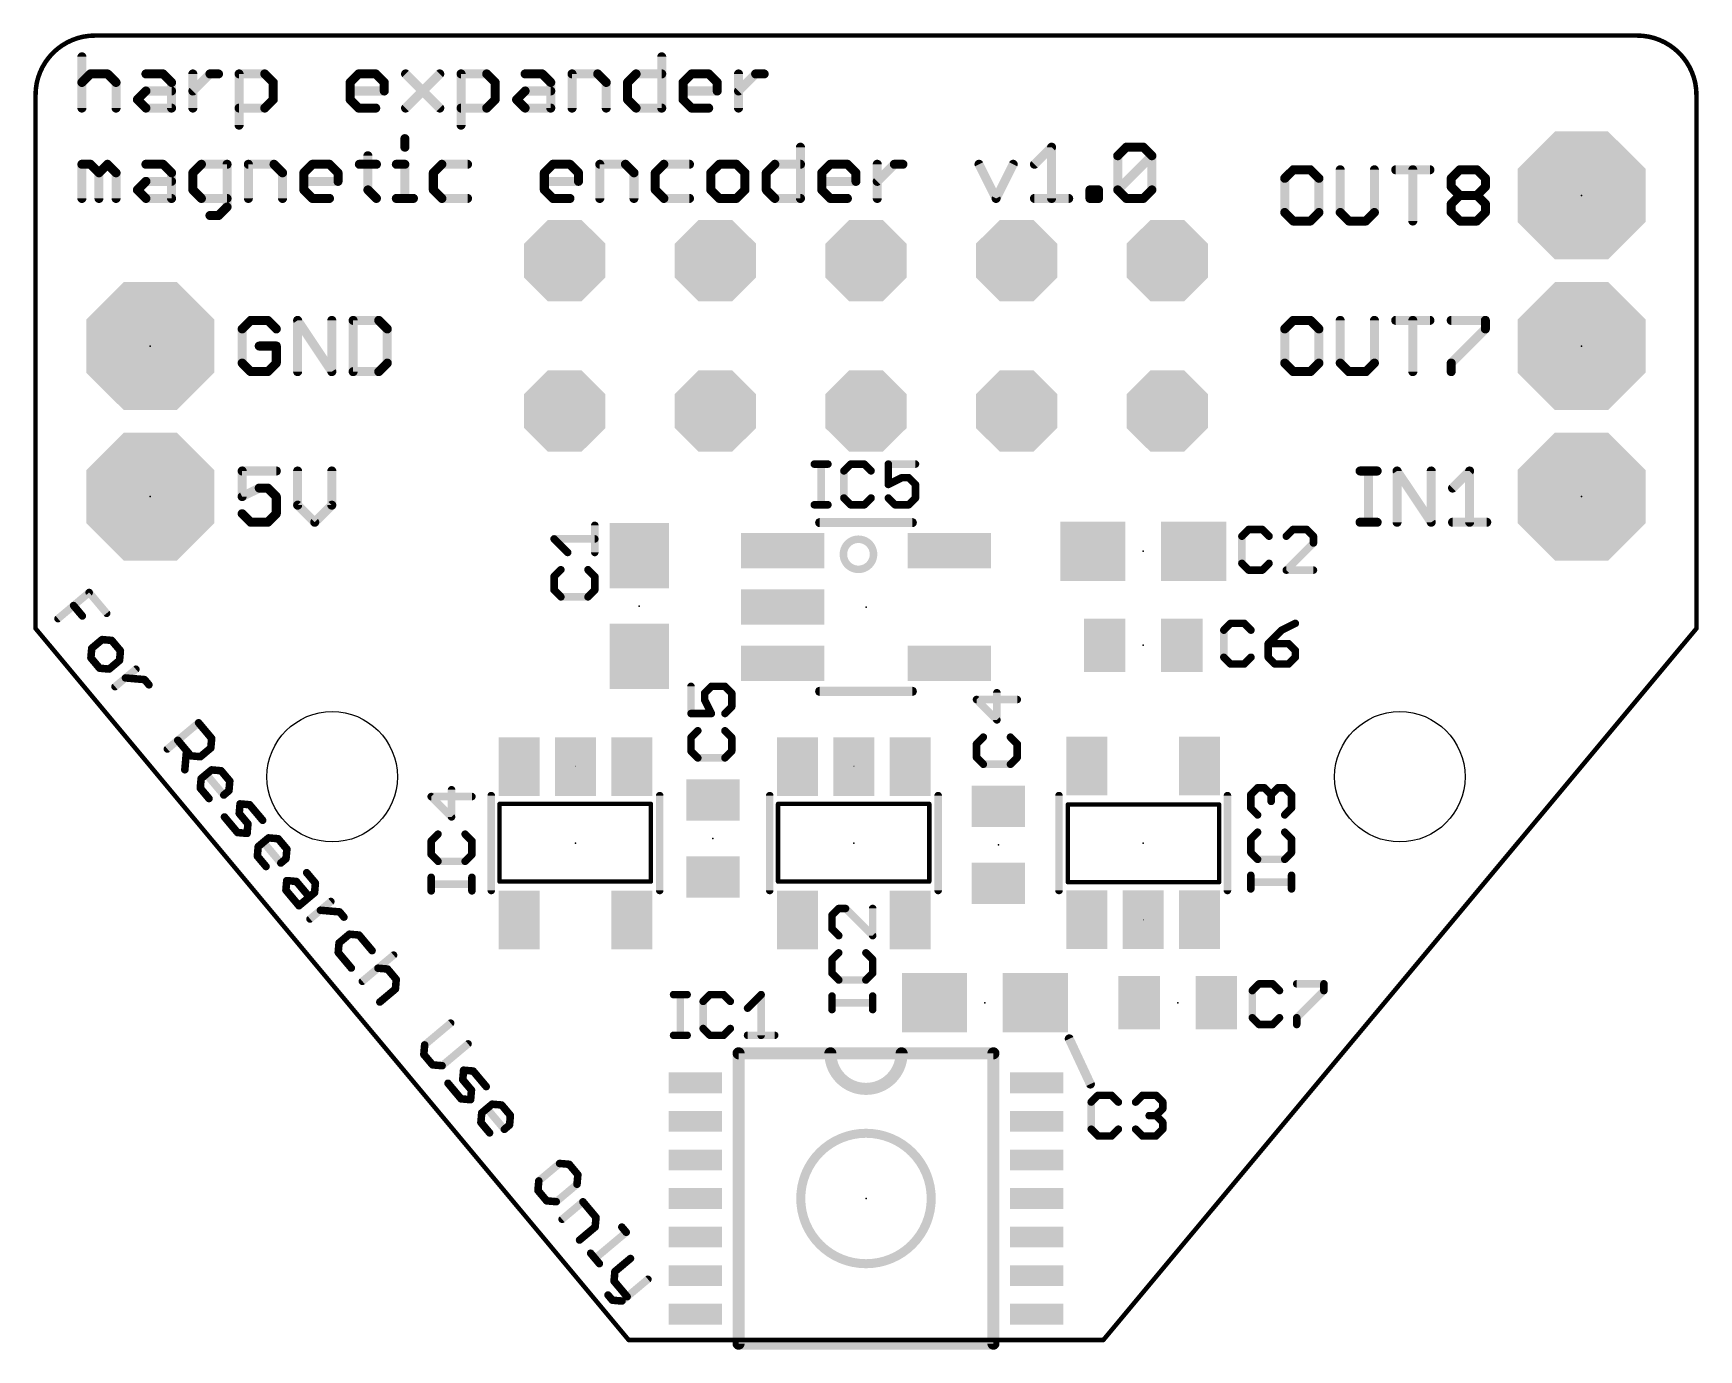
# Model space of a CAD drawing. Extents: x -3 to 25, y -0.2 to 22.
import ezdxf

# ---------------------------------------------------------------- set-up
doc = ezdxf.new("R2010")
doc.units = 0
for name, color, linetype in [('17', 110, 'CONTINUOUS'), ('20', 53, 'CONTINUOUS'), ('21', 253, 'CONTINUOUS'), ('23', 53, 'CONTINUOUS'), ('25', 253, 'CONTINUOUS'), ('31', 253, 'CONTINUOUS')]:
    doc.layers.add(name, color=color, linetype=linetype)

# ---------------------------------------------------------------- blocks, each defined once
blk = doc.blocks.new('OCTAGONP')
at = {"const_width": 0.5}
blk.add_lwpolyline([(-0.25, -0.1036), (-0.25, 0.1036), (-0.1036, 0.25), (0.1036, 0.25), (0.25, 0.1036), (0.25, -0.1036), (0.1036, -0.25), (-0.1036, -0.25), (-0.25, -0.1036), (-0.25, 0.1036)], dxfattribs=at)
blk = doc.blocks.new('RECT')
blk.add_solid([(-0.5, -0.5), (0.5, -0.5), (-0.5, 0.5), (0.5, 0.5)])

msp = doc.modelspace()

# ---------------------------------------------------------------- linework, layer by layer
at = {"layer": '20'}
for points, const_width in [([(-2, 22, 0.4142), (-3, 21)], 0.0762), ([(-2, 22.0191, 1), (-2, 21.9809)], 0.0381), ([(-2, 21.9809, 1), (-2, 22.0191)], 0.0381), ([(24, 22.0191, 1), (24, 21.9809)], 0.0381), ([(25, 21, 0.4142), (24, 22)], 0.0762), ([(24, 21.9809, 1), (24, 22.0191)], 0.0381), ([(-2.9809, 21, 1), (-3.0191, 21)], 0.0381), ([(-3.0191, 21, 1), (-2.9809, 21)], 0.0381), ([(25.0191, 21, 1), (24.9809, 21)], 0.0381), ([(24.9809, 21, 1), (25.0191, 21)], 0.0381), ([(-2.9854, 12.0122, 1), (-3.0146, 11.9878)], 0.0381), ([(-3.0191, 12, 1), (-2.9809, 12)], 0.0381), ([(24.9809, 12, 1), (25.0191, 12)], 0.0381), ([(25.0146, 11.9878, 1), (24.9854, 12.0122)], 0.0381), ([(7, 0.0191, 1), (7, -0.0191)], 0.0381), ([(6.9854, -0.0122, 1), (7.0146, 0.0122)], 0.0381), ([(14.9854, 0.0122, 1), (15.0146, -0.0122)], 0.0381), ([(15, -0.0191, 1), (15, 0.0191)], 0.0381)]:
    msp.add_lwpolyline(points, format="xyb", dxfattribs=dict(at, const_width=const_width))
at = {"layer": '20', "const_width": 0.0762}
for points in [[(24, 22), (-2, 22)], [(-3, 21), (-3, 12)], [(25, 12), (25, 21)], [(-3, 12), (7, 0)], [(15, 0), (25, 12)], [(7, 0), (15, 0)]]:
    msp.add_lwpolyline(points, dxfattribs=at)
at = {"layer": '20'}
for centre in [(2, 9.5), (20, 9.5)]:
    msp.add_circle(centre, 1.1, dxfattribs=at)
at = {"layer": '21'}
for points, const_width in [([(-2.2192, 21.6413), (-2.2192, 20.777)], 0.1524), ([(7.5563, 21.6413), (7.5563, 20.777)], 0.1524), ([(-2.2192, 21.2092), (-2.0751, 21.3532)], 0.1524), ([(-2.0751, 21.3532), (-1.787, 21.3532)], 0.1524), ([(-1.787, 21.3532), (-1.643, 21.2092)], 0.1524), ([(-1.1396, 21.3532), (-0.8515, 21.3532)], 0.1524), ([(-0.8515, 21.3532), (-0.7075, 21.2092)], 0.1524), ([(-0.3482, 20.777), (-0.3482, 21.3532)], 0.1524), ([(-0.3482, 21.0651), (-0.0601, 21.3532)], 0.1524), ([(-0.0601, 21.3532), (0.084, 21.3532)], 0.1524), ([(0.4314, 20.4889), (0.4314, 21.3532)], 0.1524), ([(0.4314, 21.3532), (0.8636, 21.3532)], 0.1524), ([(0.8636, 21.3532), (1.0077, 21.2092)], 0.1524), ([(2.3025, 21.2092), (2.4465, 21.3532)], 0.1524), ([(2.4465, 21.3532), (2.7346, 21.3532)], 0.1524), ([(2.7346, 21.3532), (2.8787, 21.2092)], 0.1524), ([(3.238, 21.3532), (3.8142, 20.777)], 0.1524), ([(3.238, 20.777), (3.8142, 21.3532)], 0.1524), ([(4.1735, 20.4889), (4.1735, 21.3532)], 0.1524), ([(4.1735, 21.3532), (4.6057, 21.3532)], 0.1524), ([(4.6057, 21.3532), (4.7497, 21.2092)], 0.1524), ([(5.2531, 21.3532), (5.5412, 21.3532)], 0.1524), ([(5.5412, 21.3532), (5.6853, 21.2092)], 0.1524), ([(6.0445, 20.777), (6.0445, 21.3532)], 0.1524), ([(6.0445, 21.3532), (6.4767, 21.3532)], 0.1524), ([(6.4767, 21.3532), (6.6208, 21.2092)], 0.1524), ([(6.9801, 21.2092), (7.1241, 21.3532)], 0.1524), ([(7.1241, 21.3532), (7.5563, 21.3532)], 0.1524), ([(7.9156, 21.2092), (8.0596, 21.3532)], 0.1524), ([(8.0596, 21.3532), (8.3478, 21.3532)], 0.1524), ([(8.3478, 21.3532), (8.4918, 21.2092)], 0.1524), ([(8.8511, 20.777), (8.8511, 21.3532)], 0.1524), ([(8.8511, 21.0651), (9.1392, 21.3532)], 0.1524), ([(9.1392, 21.3532), (9.2833, 21.3532)], 0.1524), ([(-1.643, 21.2092), (-1.643, 20.777)], 0.1524), ([(-1.2837, 20.9211), (-1.1396, 21.0651)], 0.1524), ([(-1.1396, 21.0651), (-0.7075, 21.0651)], 0.1524), ([(-0.7075, 21.2092), (-0.7075, 20.777)], 0.1524), ([(1.0077, 21.2092), (1.0077, 20.9211)], 0.1524), ([(2.3025, 20.9211), (2.3025, 21.2092)], 0.1524), ([(2.8787, 21.0651), (2.3025, 21.0651)], 0.1524), ([(2.8787, 21.2092), (2.8787, 21.0651)], 0.1524), ([(4.7497, 21.2092), (4.7497, 20.9211)], 0.1524), ([(5.109, 20.9211), (5.2531, 21.0651)], 0.1524), ([(5.2531, 21.0651), (5.6853, 21.0651)], 0.1524), ([(5.6853, 21.2092), (5.6853, 20.777)], 0.1524), ([(6.6208, 21.2092), (6.6208, 20.777)], 0.1524), ([(6.9801, 20.9211), (6.9801, 21.2092)], 0.1524), ([(7.9156, 20.9211), (7.9156, 21.2092)], 0.1524), ([(8.4918, 21.0651), (7.9156, 21.0651)], 0.1524), ([(8.4918, 21.2092), (8.4918, 21.0651)], 0.1524), ([(-1.1396, 20.777), (-1.2837, 20.9211)], 0.1524), ([(-0.7075, 20.777), (-1.1396, 20.777)], 0.1524), ([(0.8636, 20.777), (0.4314, 20.777)], 0.1524), ([(1.0077, 20.9211), (0.8636, 20.777)], 0.1524), ([(2.4465, 20.777), (2.3025, 20.9211)], 0.1524), ([(2.7346, 20.777), (2.4465, 20.777)], 0.1524), ([(4.6057, 20.777), (4.1735, 20.777)], 0.1524), ([(4.7497, 20.9211), (4.6057, 20.777)], 0.1524), ([(5.2531, 20.777), (5.109, 20.9211)], 0.1524), ([(5.6853, 20.777), (5.2531, 20.777)], 0.1524), ([(7.1241, 20.777), (6.9801, 20.9211)], 0.1524), ([(7.5563, 20.777), (7.1241, 20.777)], 0.1524), ([(8.0596, 20.777), (7.9156, 20.9211)], 0.1524), ([(8.3478, 20.777), (8.0596, 20.777)], 0.1524), ([(3.2261, 20.2614), (3.2261, 20.1173)], 0.1524), ([(2.6025, 19.9733), (2.6025, 19.3971)], 0.1524), ([(9.8951, 20.1173), (9.8951, 19.253)], 0.1524), ([(13.8405, 19.8292), (14.1286, 20.1173)], 0.1524), ([(14.1286, 20.1173), (14.1286, 19.253)], 0.1524), ([(15.2438, 19.9733), (15.3879, 20.1173)], 0.1524), ([(15.2438, 19.3971), (15.2438, 19.9733)], 0.1524), ([(15.2438, 19.3971), (15.82, 19.9733)], 0.1524), ([(15.3879, 20.1173), (15.676, 20.1173)], 0.1524), ([(15.676, 20.1173), (15.82, 19.9733)], 0.1524), ([(15.82, 19.9733), (15.82, 19.3971)], 0.1524), ([(-2.2192, 19.253), (-2.2192, 19.8292)], 0.1524), ([(-2.2192, 19.8292), (-2.0751, 19.8292)], 0.1524), ([(-2.0751, 19.8292), (-1.9311, 19.6852)], 0.1524), ([(-1.9311, 19.6852), (-1.787, 19.8292)], 0.1524), ([(-1.9311, 19.6852), (-1.9311, 19.253)], 0.1524), ([(-1.787, 19.8292), (-1.643, 19.6852)], 0.1524), ([(-1.643, 19.6852), (-1.643, 19.253)], 0.1524), ([(-1.1396, 19.8292), (-0.8515, 19.8292)], 0.1524), ([(-0.8515, 19.8292), (-0.7075, 19.6852)], 0.1524), ([(-0.7075, 19.6852), (-0.7075, 19.253)], 0.1524), ([(-0.2041, 19.8292), (-0.3482, 19.6852)], 0.1524), ([(-0.3482, 19.6852), (-0.3482, 19.3971)], 0.1524), ([(0.2281, 19.8292), (-0.2041, 19.8292)], 0.1524), ([(0.2281, 19.1089), (0.2281, 19.8292)], 0.1524), ([(0.5874, 19.253), (0.5874, 19.8292)], 0.1524), ([(0.5874, 19.8292), (1.0195, 19.8292)], 0.1524), ([(1.0195, 19.8292), (1.1636, 19.6852)], 0.1524), ([(1.1636, 19.6852), (1.1636, 19.253)], 0.1524), ([(1.5229, 19.6852), (1.6669, 19.8292)], 0.1524), ([(1.5229, 19.3971), (1.5229, 19.6852)], 0.1524), ([(1.6669, 19.8292), (1.955, 19.8292)], 0.1524), ([(1.955, 19.8292), (2.0991, 19.6852)], 0.1524), ([(2.0991, 19.6852), (2.0991, 19.5411)], 0.1524), ([(2.4584, 19.8292), (2.7465, 19.8292)], 0.1524), ([(3.0821, 19.8292), (3.2261, 19.8292)], 0.1524), ([(3.2261, 19.8292), (3.2261, 19.253)], 0.1524), ([(3.8498, 19.8292), (3.7058, 19.6852)], 0.1524), ([(3.7058, 19.6852), (3.7058, 19.3971)], 0.1524), ([(4.282, 19.8292), (3.8498, 19.8292)], 0.1524), ([(5.5768, 19.6852), (5.7208, 19.8292)], 0.1524), ([(5.5768, 19.3971), (5.5768, 19.6852)], 0.1524), ([(5.7208, 19.8292), (6.009, 19.8292)], 0.1524), ([(6.009, 19.8292), (6.153, 19.6852)], 0.1524), ([(6.153, 19.6852), (6.153, 19.5411)], 0.1524), ([(6.5123, 19.253), (6.5123, 19.8292)], 0.1524), ([(6.5123, 19.8292), (6.9445, 19.8292)], 0.1524), ([(6.9445, 19.8292), (7.0885, 19.6852)], 0.1524), ([(7.0885, 19.6852), (7.0885, 19.253)], 0.1524), ([(7.5919, 19.8292), (7.4478, 19.6852)], 0.1524), ([(7.4478, 19.6852), (7.4478, 19.3971)], 0.1524), ([(8.0241, 19.8292), (7.5919, 19.8292)], 0.1524), ([(8.5274, 19.8292), (8.3833, 19.6852)], 0.1524), ([(8.3833, 19.6852), (8.3833, 19.3971)], 0.1524), ([(8.8155, 19.8292), (8.5274, 19.8292)], 0.1524), ([(8.9596, 19.6852), (8.8155, 19.8292)], 0.1524), ([(8.9596, 19.3971), (8.9596, 19.6852)], 0.1524), ([(9.3189, 19.6852), (9.4629, 19.8292)], 0.1524), ([(9.3189, 19.3971), (9.3189, 19.6852)], 0.1524), ([(9.4629, 19.8292), (9.8951, 19.8292)], 0.1524), ([(10.2544, 19.6852), (10.3984, 19.8292)], 0.1524), ([(10.2544, 19.3971), (10.2544, 19.6852)], 0.1524), ([(10.3984, 19.8292), (10.6866, 19.8292)], 0.1524), ([(10.6866, 19.8292), (10.8306, 19.6852)], 0.1524), ([(10.8306, 19.6852), (10.8306, 19.5411)], 0.1524), ([(11.1899, 19.253), (11.1899, 19.8292)], 0.1524), ([(11.1899, 19.5411), (11.478, 19.8292)], 0.1524), ([(11.478, 19.8292), (11.6221, 19.8292)], 0.1524), ([(12.905, 19.8292), (13.1931, 19.253)], 0.1524), ([(13.1931, 19.253), (13.4812, 19.8292)], 0.1524), ([(-1.2837, 19.3971), (-1.1396, 19.5411)], 0.1524), ([(-1.1396, 19.253), (-1.2837, 19.3971)], 0.1524), ([(-1.1396, 19.5411), (-0.7075, 19.5411)], 0.1524), ([(-0.3482, 19.3971), (-0.2041, 19.253)], 0.1524), ([(2.0991, 19.5411), (1.5229, 19.5411)], 0.1524), ([(1.6669, 19.253), (1.5229, 19.3971)], 0.1524), ([(2.6025, 19.3971), (2.7465, 19.253)], 0.1524), ([(3.7058, 19.3971), (3.8498, 19.253)], 0.1524), ([(6.153, 19.5411), (5.5768, 19.5411)], 0.1524), ([(5.7208, 19.253), (5.5768, 19.3971)], 0.1524), ([(7.4478, 19.3971), (7.5919, 19.253)], 0.1524), ([(8.3833, 19.3971), (8.5274, 19.253)], 0.1524), ([(8.8155, 19.253), (8.9596, 19.3971)], 0.1524), ([(9.4629, 19.253), (9.3189, 19.3971)], 0.1524), ([(10.8306, 19.5411), (10.2544, 19.5411)], 0.1524), ([(10.3984, 19.253), (10.2544, 19.3971)], 0.1524), ([(14.7761, 19.253), (14.7761, 19.3971)], 0.1524), ([(14.7761, 19.3971), (14.9201, 19.3971)], 0.1524), ([(14.9201, 19.3971), (14.9201, 19.253)], 0.1524), ([(15.3879, 19.253), (15.2438, 19.3971)], 0.1524), ([(15.82, 19.3971), (15.676, 19.253)], 0.1524), ([(-0.7075, 19.253), (-1.1396, 19.253)], 0.1524), ([(-0.2041, 19.253), (0.2281, 19.253)], 0.1524), ([(0.084, 18.9649), (0.2281, 19.1089)], 0.1524), ([(1.955, 19.253), (1.6669, 19.253)], 0.1524), ([(3.0821, 19.253), (3.3702, 19.253)], 0.1524), ([(3.8498, 19.253), (4.282, 19.253)], 0.1524), ([(6.009, 19.253), (5.7208, 19.253)], 0.1524), ([(7.5919, 19.253), (8.0241, 19.253)], 0.1524), ([(8.5274, 19.253), (8.8155, 19.253)], 0.1524), ([(9.8951, 19.253), (9.4629, 19.253)], 0.1524), ([(10.6866, 19.253), (10.3984, 19.253)], 0.1524), ([(13.8405, 19.253), (14.4168, 19.253)], 0.1524), ([(14.9201, 19.253), (14.7761, 19.253)], 0.1524), ([(15.676, 19.253), (15.3879, 19.253)], 0.1524), ([(-0.0601, 18.9649), (0.084, 18.9649)], 0.1524), ([(10.219, 13.7858), (11.781, 13.7858)], 0.1524), ([(-2.6219, 12.1663), (-2.0961, 12.6075)], 0.127), ([(-2.0961, 12.6075), (-1.802, 12.257)], 0.127), ([(-2.359, 12.3869), (-2.2119, 12.2116)], 0.127), ([(-1.8779, 11.8136), (-2.0532, 11.6665)], 0.127), ([(-1.7167, 11.7995), (-1.8779, 11.8136)], 0.127), ([(-1.5697, 11.6242), (-1.7167, 11.7995)], 0.127), ([(-2.0532, 11.6665), (-2.0673, 11.5054)], 0.127), ([(-2.0673, 11.5054), (-1.9202, 11.3301)], 0.127), ([(-1.759, 11.316), (-1.5838, 11.4631)], 0.127), ([(-1.5838, 11.4631), (-1.5697, 11.6242)], 0.127), ([(-1.9202, 11.3301), (-1.759, 11.316)], 0.127), ([(-1.6597, 11.0197), (-1.3092, 11.3138)], 0.127), ([(-1.4845, 11.1667), (-1.1621, 11.1385)], 0.127), ([(-1.1621, 11.1385), (-1.0886, 11.0509)], 0.127), ([(11.781, 10.9408), (10.219, 10.9408)], 0.1524), ([(-0.7778, 9.9686), (-0.252, 10.4098)], 0.127), ([(-0.252, 10.4098), (-0.0314, 10.1469)], 0.127), ([(-0.3819, 9.8527), (-0.6025, 10.1156)], 0.127), ([(-0.0314, 10.1469), (-0.0455, 9.9857)], 0.127), ([(-0.4554, 9.9404), (-0.4836, 9.618)], 0.127), ([(-0.2207, 9.8386), (-0.3819, 9.8527)], 0.127), ([(-0.0455, 9.9857), (-0.2207, 9.8386)], 0.127), ([(-0.2091, 9.4688), (-0.0338, 9.6159)], 0.127), ([(0.1727, 9.1918), (-0.1214, 9.5423)], 0.127), ([(-0.0338, 9.6159), (0.1274, 9.6018)], 0.127), ([(0.1274, 9.6018), (0.2744, 9.4265)], 0.127), ([(6.1024, 9.672), (6.1024, 9.682)], 0.01), ([(10.7968, 9.672), (10.7968, 9.682)], 0.01), ([(-0.2232, 9.3076), (-0.2091, 9.4688)], 0.127), ([(-0.0761, 9.1324), (-0.2232, 9.3076)], 0.127), ([(0.2603, 9.2653), (0.1727, 9.1918)], 0.127), ([(0.2744, 9.4265), (0.2603, 9.2653)], 0.127), ([(0.4332, 8.8814), (0.4473, 9.0425)], 0.127), ([(0.4473, 9.0425), (0.6084, 9.0284)], 0.127), ([(0.6084, 9.0284), (0.829, 8.7655)], 0.127), ([(4.6824, 7.582), (4.6824, 9.182)], 0.127), ([(4.8224, 7.732), (4.8224, 9.042)], 0.075), ([(4.8224, 9.042), (7.3724, 9.042)], 0.075), ([(7.3724, 9.042), (7.3724, 7.732)], 0.075), ([(7.5224, 9.182), (7.5224, 7.582)], 0.127), ([(9.3768, 7.582), (9.3768, 9.182)], 0.127), ([(9.5168, 7.732), (9.5168, 9.042)], 0.075), ([(9.5168, 9.042), (12.0668, 9.042)], 0.075), ([(12.0668, 9.042), (12.0668, 7.732)], 0.075), ([(12.2168, 9.182), (12.2168, 7.582)], 0.127), ([(14.2536, 7.582), (14.2536, 9.182)], 0.127), ([(14.4036, 9.032), (16.9536, 9.032)], 0.075), ([(14.4036, 7.722), (14.4036, 9.032)], 0.075), ([(16.9536, 9.032), (16.9536, 7.722)], 0.075), ([(17.0936, 9.182), (17.0936, 7.582)], 0.127), ([(0.1844, 8.8219), (0.405, 8.559)], 0.127), ([(0.5802, 8.7061), (0.4332, 8.8814)], 0.127), ([(0.5661, 8.5449), (0.5802, 8.7061)], 0.127), ([(0.405, 8.559), (0.5661, 8.5449)], 0.127), ([(0.7531, 8.3221), (0.9283, 8.4692)], 0.127), ([(1.1348, 8.0451), (0.8407, 8.3957)], 0.127), ([(0.9283, 8.4692), (1.0895, 8.4551)], 0.127), ([(1.0895, 8.4551), (1.2366, 8.2798)], 0.127), ([(0.739, 8.161), (0.7531, 8.3221)], 0.127), ([(0.886, 7.9857), (0.739, 8.161)], 0.127), ([(1.2225, 8.1187), (1.1348, 8.0451)], 0.127), ([(1.2366, 8.2798), (1.2225, 8.1187)], 0.127), ([(1.5706, 7.8818), (1.7177, 7.7065)], 0.127), ([(1.2201, 7.5877), (1.2342, 7.7488)], 0.127), ([(1.4406, 7.3248), (1.2201, 7.5877)], 0.127), ([(1.2342, 7.7488), (1.3953, 7.7347)], 0.127), ([(1.3953, 7.7347), (1.6159, 7.4718)], 0.127), ([(1.7036, 7.5454), (1.4406, 7.3248)], 0.127), ([(1.7177, 7.7065), (1.7036, 7.5454)], 0.127), ([(7.3724, 7.732), (4.8224, 7.732)], 0.075), ([(12.0668, 7.732), (9.5168, 7.732)], 0.075), ([(16.9536, 7.722), (14.4036, 7.722)], 0.075), ([(1.6276, 7.102), (1.9781, 7.3961)], 0.127), ([(1.8029, 7.249), (2.1252, 7.2208)], 0.127), ([(2.1252, 7.2208), (2.1987, 7.1332)], 0.127), ([(15.6736, 7.092), (15.6736, 7.082)], 0.01), ([(2.1161, 6.6977), (2.102, 6.5366)], 0.127), ([(2.2914, 6.8448), (2.1161, 6.6977)], 0.127), ([(2.4525, 6.8307), (2.2914, 6.8448)], 0.127), ([(2.6731, 6.5678), (2.4525, 6.8307)], 0.127), ([(2.102, 6.5366), (2.3226, 6.2737)], 0.127), ([(3.0354, 6.4921), (2.5096, 6.0509)], 0.127), ([(2.7725, 6.2715), (2.9336, 6.2574)], 0.127), ([(2.9336, 6.2574), (3.0807, 6.0821)], 0.127), ([(3.0666, 5.9209), (2.8037, 5.7003)], 0.127), ([(3.0807, 6.0821), (3.0666, 5.9209)], 0.127), ([(3.9975, 5.3454), (3.5593, 4.9778)], 0.127), ([(3.8535, 4.6272), (4.2916, 4.9949)], 0.127), ([(14.4272, 5.08), (14.7828, 4.318)], 0.1524), ([(3.5593, 4.9778), (3.5452, 4.8166)], 0.127), ([(3.5452, 4.8166), (3.6923, 4.6413)], 0.127), ([(13.1484, 4.836), (8.8516, 4.836)], 0.2032), ([(8.8516, 4.836), (8.8516, -0.0608)], 0.2032), ([(13.1484, -0.0608), (13.1484, 4.836)], 0.2032), ([(3.6923, 4.6413), (3.8535, 4.6272)], 0.127), ([(4.2016, 4.3903), (4.2157, 4.5515)], 0.127), ([(4.2157, 4.5515), (4.3768, 4.5374)], 0.127), ([(4.3768, 4.5374), (4.5974, 4.2745)], 0.127), ([(3.9528, 4.3309), (4.1734, 4.068)], 0.127), ([(4.3486, 4.2151), (4.2016, 4.3903)], 0.127), ([(4.3345, 4.0539), (4.3486, 4.2151)], 0.127), ([(4.1734, 4.068), (4.3345, 4.0539)], 0.127), ([(4.5215, 3.8311), (4.6967, 3.9782)], 0.127), ([(4.9032, 3.5541), (4.6091, 3.9047)], 0.127), ([(4.6967, 3.9782), (4.8579, 3.9641)], 0.127), ([(4.8579, 3.9641), (5.005, 3.7888)], 0.127), ([(4.5074, 3.67), (4.5215, 3.8311)], 0.127), ([(4.6544, 3.4947), (4.5074, 3.67)], 0.127), ([(4.9909, 3.6277), (4.9032, 3.5541)], 0.127), ([(5.005, 3.7888), (4.9909, 3.6277)], 0.127), ([(5.8342, 2.9786), (5.4836, 2.6845)], 0.127), ([(5.9953, 2.9645), (5.8342, 2.9786)], 0.127), ([(6.1424, 2.7893), (5.9953, 2.9645)], 0.127), ([(6.1283, 2.6281), (6.1424, 2.7893)], 0.127), ([(5.4836, 2.6845), (5.4695, 2.5233)], 0.127), ([(5.4695, 2.5233), (5.6166, 2.3481)], 0.127), ([(5.7778, 2.3339), (6.1283, 2.6281)], 0.127), ([(5.6166, 2.3481), (5.7778, 2.3339)], 0.127), ([(5.8771, 2.0376), (6.2276, 2.3318)], 0.127), ([(6.2276, 2.3318), (6.4482, 2.0689)], 0.127), ([(6.4341, 1.9077), (6.1712, 1.6871)], 0.127), ([(6.4482, 2.0689), (6.4341, 1.9077)], 0.127), ([(6.8839, 1.9055), (6.9575, 1.8179)], 0.127), ([(6.9575, 1.8179), (6.4317, 1.3767)], 0.127), ([(6.3581, 1.4643), (6.5052, 1.289)], 0.127), ([(7.0294, 1.3762), (6.7665, 1.1556)], 0.127), ([(6.7665, 1.1556), (6.7524, 0.9945)], 0.127), ([(6.7524, 0.9945), (6.973, 0.7316)], 0.127), ([(7.3235, 1.0257), (6.8853, 0.658)], 0.127), ([(6.7242, 0.6721), (6.6506, 0.7598)], 0.127), ([(6.8853, 0.658), (6.7242, 0.6721)], 0.127), ([(8.8516, -0.0608), (13.1484, -0.0608)], 0.2032)]:
    msp.add_lwpolyline(points, dxfattribs=dict(at, const_width=const_width))
for points, const_width in [([(-2.1811, 21.6413, 1), (-2.2573, 21.6413)], 0.0762), ([(7.5944, 21.6413, 1), (7.5182, 21.6413)], 0.0762), ([(-2.0751, 21.3913, 1), (-2.0751, 21.3151)], 0.0762), ([(-2.0482, 21.3263, 1), (-2.1021, 21.3802)], 0.0762), ([(-1.7601, 21.3802, 1), (-1.814, 21.3263)], 0.0762), ([(-1.787, 21.3151, 1), (-1.787, 21.3913)], 0.0762), ([(-1.1396, 21.3913, 1), (-1.1396, 21.3151)], 0.0762), ([(-0.8246, 21.3802, 1), (-0.8785, 21.3263)], 0.0762), ([(-0.8515, 21.3151, 1), (-0.8515, 21.3913)], 0.0762), ([(-0.3101, 21.3532, 1), (-0.3863, 21.3532)], 0.0762), ([(-0.0601, 21.3913, 1), (-0.0601, 21.3151)], 0.0762), ([(-0.0331, 21.3263, 1), (-0.087, 21.3802)], 0.0762), ([(0.084, 21.3151, 1), (0.084, 21.3913)], 0.0762), ([(0.4695, 21.3532, 1), (0.3933, 21.3532)], 0.0762), ([(0.4314, 21.3913, 1), (0.4314, 21.3151)], 0.0762), ([(0.8905, 21.3802, 1), (0.8367, 21.3263)], 0.0762), ([(0.8636, 21.3151, 1), (0.8636, 21.3913)], 0.0762), ([(2.4465, 21.3913, 1), (2.4465, 21.3151)], 0.0762), ([(2.4735, 21.3263, 1), (2.4196, 21.3802)], 0.0762), ([(2.7616, 21.3802, 1), (2.7077, 21.3263)], 0.0762), ([(2.7346, 21.3151, 1), (2.7346, 21.3913)], 0.0762), ([(3.2649, 21.3802, 1), (3.211, 21.3263)], 0.0762), ([(3.8412, 21.3263, 1), (3.7873, 21.3802)], 0.0762), ([(4.2116, 21.3532, 1), (4.1354, 21.3532)], 0.0762), ([(4.1735, 21.3913, 1), (4.1735, 21.3151)], 0.0762), ([(4.6326, 21.3802, 1), (4.5787, 21.3263)], 0.0762), ([(4.6057, 21.3151, 1), (4.6057, 21.3913)], 0.0762), ([(5.2531, 21.3913, 1), (5.2531, 21.3151)], 0.0762), ([(5.5681, 21.3802, 1), (5.5143, 21.3263)], 0.0762), ([(5.5412, 21.3151, 1), (5.5412, 21.3913)], 0.0762), ([(6.0826, 21.3532, 1), (6.0064, 21.3532)], 0.0762), ([(6.0445, 21.3913, 1), (6.0445, 21.3151)], 0.0762), ([(6.5037, 21.3802, 1), (6.4498, 21.3263)], 0.0762), ([(6.4767, 21.3151, 1), (6.4767, 21.3913)], 0.0762), ([(7.1241, 21.3913, 1), (7.1241, 21.3151)], 0.0762), ([(7.1511, 21.3263, 1), (7.0972, 21.3802)], 0.0762), ([(7.5563, 21.3151, 1), (7.5563, 21.3913)], 0.0762), ([(8.0596, 21.3913, 1), (8.0596, 21.3151)], 0.0762), ([(8.0866, 21.3263, 1), (8.0327, 21.3802)], 0.0762), ([(8.3747, 21.3802, 1), (8.3208, 21.3263)], 0.0762), ([(8.3478, 21.3151, 1), (8.3478, 21.3913)], 0.0762), ([(8.8892, 21.3532, 1), (8.813, 21.3532)], 0.0762), ([(9.1392, 21.3913, 1), (9.1392, 21.3151)], 0.0762), ([(9.1662, 21.3263, 1), (9.1123, 21.3802)], 0.0762), ([(9.2833, 21.3151, 1), (9.2833, 21.3913)], 0.0762), ([(-2.2461, 21.2361, 1), (-2.1923, 21.1822)], 0.0762), ([(-1.6049, 21.2092, 1), (-1.6811, 21.2092)], 0.0762), ([(-1.6699, 21.1822, 1), (-1.616, 21.2361)], 0.0762), ([(-1.1396, 21.1032, 1), (-1.1396, 21.027)], 0.0762), ([(-1.1127, 21.0382, 1), (-1.1666, 21.0921)], 0.0762), ([(-0.6694, 21.2092, 1), (-0.7456, 21.2092)], 0.0762), ([(-0.7344, 21.1822, 1), (-0.6805, 21.2361)], 0.0762), ([(-0.7075, 21.027, 1), (-0.7075, 21.1032)], 0.0762), ([(-0.3751, 21.0921, 1), (-0.3212, 21.0382)], 0.0762), ([(1.0458, 21.2092, 1), (0.9696, 21.2092)], 0.0762), ([(0.9807, 21.1822, 1), (1.0346, 21.2361)], 0.0762), ([(2.2755, 21.2361, 1), (2.3294, 21.1822)], 0.0762), ([(2.3406, 21.2092, 1), (2.2644, 21.2092)], 0.0762), ([(2.3025, 21.1032, 1), (2.3025, 21.027)], 0.0762), ([(2.9168, 21.2092, 1), (2.8406, 21.2092)], 0.0762), ([(2.8406, 21.0651, 1), (2.9168, 21.0651)], 0.0762), ([(2.8518, 21.1822, 1), (2.9056, 21.2361)], 0.0762), ([(2.8787, 21.027, 1), (2.8787, 21.1032)], 0.0762), ([(4.7878, 21.2092, 1), (4.7116, 21.2092)], 0.0762), ([(4.7228, 21.1822, 1), (4.7767, 21.2361)], 0.0762), ([(5.2531, 21.1032, 1), (5.2531, 21.027)], 0.0762), ([(5.28, 21.0382, 1), (5.2261, 21.0921)], 0.0762), ([(5.7234, 21.2092, 1), (5.6472, 21.2092)], 0.0762), ([(5.6583, 21.1822, 1), (5.7122, 21.2361)], 0.0762), ([(5.6853, 21.027, 1), (5.6853, 21.1032)], 0.0762), ([(6.6589, 21.2092, 1), (6.5827, 21.2092)], 0.0762), ([(6.5938, 21.1822, 1), (6.6477, 21.2361)], 0.0762), ([(6.9531, 21.2361, 1), (7.007, 21.1822)], 0.0762), ([(7.0182, 21.2092, 1), (6.942, 21.2092)], 0.0762), ([(7.8886, 21.2361, 1), (7.9425, 21.1822)], 0.0762), ([(7.9537, 21.2092, 1), (7.8775, 21.2092)], 0.0762), ([(7.9156, 21.1032, 1), (7.9156, 21.027)], 0.0762), ([(8.5299, 21.2092, 1), (8.4537, 21.2092)], 0.0762), ([(8.4537, 21.0651, 1), (8.5299, 21.0651)], 0.0762), ([(8.4649, 21.1822, 1), (8.5188, 21.2361)], 0.0762), ([(8.4918, 21.027, 1), (8.4918, 21.1032)], 0.0762), ([(8.8242, 21.0921, 1), (8.878, 21.0382)], 0.0762), ([(-2.2573, 20.777, 1), (-2.1811, 20.777)], 0.0762), ([(-1.6811, 20.777, 1), (-1.6049, 20.777)], 0.0762), ([(-1.2567, 20.948, 1), (-1.3106, 20.8941)], 0.0762), ([(-1.3106, 20.948, 1), (-1.2567, 20.8941)], 0.0762), ([(-1.1396, 20.8151, 1), (-1.1396, 20.7389)], 0.0762), ([(-1.1666, 20.7501, 1), (-1.1127, 20.8039)], 0.0762), ([(-0.7456, 20.777, 1), (-0.6694, 20.777)], 0.0762), ([(-0.7075, 20.7389, 1), (-0.7075, 20.8151)], 0.0762), ([(-0.3863, 20.777, 1), (-0.3101, 20.777)], 0.0762), ([(0.4314, 20.8151, 1), (0.4314, 20.7389)], 0.0762), ([(0.8367, 20.8039, 1), (0.8905, 20.7501)], 0.0762), ([(0.8636, 20.7389, 1), (0.8636, 20.8151)], 0.0762), ([(0.9696, 20.9211, 1), (1.0458, 20.9211)], 0.0762), ([(1.0346, 20.8941, 1), (0.9807, 20.948)], 0.0762), ([(2.3294, 20.948, 1), (2.2755, 20.8941)], 0.0762), ([(2.2644, 20.9211, 1), (2.3406, 20.9211)], 0.0762), ([(2.4465, 20.8151, 1), (2.4465, 20.7389)], 0.0762), ([(2.4196, 20.7501, 1), (2.4735, 20.8039)], 0.0762), ([(2.7346, 20.7389, 1), (2.7346, 20.8151)], 0.0762), ([(3.211, 20.8039, 1), (3.2649, 20.7501)], 0.0762), ([(3.7873, 20.7501, 1), (3.8412, 20.8039)], 0.0762), ([(4.1735, 20.8151, 1), (4.1735, 20.7389)], 0.0762), ([(4.5787, 20.8039, 1), (4.6326, 20.7501)], 0.0762), ([(4.6057, 20.7389, 1), (4.6057, 20.8151)], 0.0762), ([(4.7116, 20.9211, 1), (4.7878, 20.9211)], 0.0762), ([(4.7767, 20.8941, 1), (4.7228, 20.948)], 0.0762), ([(5.136, 20.948, 1), (5.0821, 20.8941)], 0.0762), ([(5.0821, 20.948, 1), (5.136, 20.8941)], 0.0762), ([(5.2531, 20.8151, 1), (5.2531, 20.7389)], 0.0762), ([(5.2261, 20.7501, 1), (5.28, 20.8039)], 0.0762), ([(5.6472, 20.777, 1), (5.7234, 20.777)], 0.0762), ([(5.6853, 20.7389, 1), (5.6853, 20.8151)], 0.0762), ([(6.0064, 20.777, 1), (6.0826, 20.777)], 0.0762), ([(6.5827, 20.777, 1), (6.6589, 20.777)], 0.0762), ([(7.007, 20.948, 1), (6.9531, 20.8941)], 0.0762), ([(6.942, 20.9211, 1), (7.0182, 20.9211)], 0.0762), ([(7.1241, 20.8151, 1), (7.1241, 20.7389)], 0.0762), ([(7.0972, 20.7501, 1), (7.1511, 20.8039)], 0.0762), ([(7.5182, 20.777, 1), (7.5944, 20.777)], 0.0762), ([(7.5563, 20.7389, 1), (7.5563, 20.8151)], 0.0762), ([(7.9425, 20.948, 1), (7.8886, 20.8941)], 0.0762), ([(7.8775, 20.9211, 1), (7.9537, 20.9211)], 0.0762), ([(8.0596, 20.8151, 1), (8.0596, 20.7389)], 0.0762), ([(8.0327, 20.7501, 1), (8.0866, 20.8039)], 0.0762), ([(8.3478, 20.7389, 1), (8.3478, 20.8151)], 0.0762), ([(8.813, 20.777, 1), (8.8892, 20.777)], 0.0762), ([(0.3933, 20.4889, 1), (0.4695, 20.4889)], 0.0762), ([(4.1354, 20.4889, 1), (4.2116, 20.4889)], 0.0762), ([(3.2642, 20.2614, 1), (3.188, 20.2614)], 0.0762), ([(2.6406, 19.9733, 1), (2.5644, 19.9733)], 0.0762), ([(3.188, 20.1173, 1), (3.2642, 20.1173)], 0.0762), ([(9.9332, 20.1173, 1), (9.857, 20.1173)], 0.0762), ([(14.1667, 20.1173, 1), (14.0905, 20.1173)], 0.0762), ([(14.1556, 20.0904, 1), (14.1017, 20.1443)], 0.0762), ([(15.2819, 19.9733, 1), (15.2057, 19.9733)], 0.0762), ([(15.2169, 20.0002, 1), (15.2708, 19.9463)], 0.0762), ([(15.3879, 20.1554, 1), (15.3879, 20.0792)], 0.0762), ([(15.4148, 20.0904, 1), (15.3609, 20.1443)], 0.0762), ([(15.7029, 20.1443, 1), (15.649, 20.0904)], 0.0762), ([(15.676, 20.0792, 1), (15.676, 20.1554)], 0.0762), ([(15.8581, 19.9733, 1), (15.7819, 19.9733)], 0.0762), ([(15.847, 19.9463, 1), (15.7931, 20.0002)], 0.0762), ([(15.7931, 19.9463, 1), (15.847, 20.0002)], 0.0762), ([(-2.1811, 19.8292, 1), (-2.2573, 19.8292)], 0.0762), ([(-2.2192, 19.8673, 1), (-2.2192, 19.7911)], 0.0762), ([(-2.0482, 19.8562, 1), (-2.1021, 19.8023)], 0.0762), ([(-2.0751, 19.7911, 1), (-2.0751, 19.8673)], 0.0762), ([(-1.893, 19.6852, 1), (-1.9692, 19.6852)], 0.0762), ([(-1.958, 19.7121, 1), (-1.9041, 19.6582)], 0.0762), ([(-1.958, 19.6582, 1), (-1.9041, 19.7121)], 0.0762), ([(-1.7601, 19.8562, 1), (-1.814, 19.8023)], 0.0762), ([(-1.7601, 19.8023, 1), (-1.814, 19.8562)], 0.0762), ([(-1.6049, 19.6852, 1), (-1.6811, 19.6852)], 0.0762), ([(-1.6699, 19.6582, 1), (-1.616, 19.7121)], 0.0762), ([(-1.1396, 19.8673, 1), (-1.1396, 19.7911)], 0.0762), ([(-0.8246, 19.8562, 1), (-0.8785, 19.8023)], 0.0762), ([(-0.8515, 19.7911, 1), (-0.8515, 19.8673)], 0.0762), ([(-0.6694, 19.6852, 1), (-0.7456, 19.6852)], 0.0762), ([(-0.7344, 19.6582, 1), (-0.6805, 19.7121)], 0.0762), ([(-0.3101, 19.6852, 1), (-0.3863, 19.6852)], 0.0762), ([(-0.3751, 19.7121, 1), (-0.3212, 19.6582)], 0.0762), ([(-0.2041, 19.8673, 1), (-0.2041, 19.7911)], 0.0762), ([(-0.1772, 19.8023, 1), (-0.231, 19.8562)], 0.0762), ([(0.2662, 19.8292, 1), (0.19, 19.8292)], 0.0762), ([(0.2281, 19.7911, 1), (0.2281, 19.8673)], 0.0762), ([(0.6255, 19.8292, 1), (0.5493, 19.8292)], 0.0762), ([(0.5874, 19.8673, 1), (0.5874, 19.7911)], 0.0762), ([(1.0465, 19.8562, 1), (0.9926, 19.8023)], 0.0762), ([(1.0195, 19.7911, 1), (1.0195, 19.8673)], 0.0762), ([(1.2017, 19.6852, 1), (1.1255, 19.6852)], 0.0762), ([(1.1366, 19.6582, 1), (1.1905, 19.7121)], 0.0762), ([(1.4959, 19.7121, 1), (1.5498, 19.6582)], 0.0762), ([(1.561, 19.6852, 1), (1.4848, 19.6852)], 0.0762), ([(1.6669, 19.8673, 1), (1.6669, 19.7911)], 0.0762), ([(1.6939, 19.8023, 1), (1.64, 19.8562)], 0.0762), ([(1.982, 19.8562, 1), (1.9281, 19.8023)], 0.0762), ([(1.955, 19.7911, 1), (1.955, 19.8673)], 0.0762), ([(2.1372, 19.6852, 1), (2.061, 19.6852)], 0.0762), ([(2.0722, 19.6582, 1), (2.126, 19.7121)], 0.0762), ([(2.4584, 19.8673, 1), (2.4584, 19.7911)], 0.0762), ([(2.7465, 19.7911, 1), (2.7465, 19.8673)], 0.0762), ([(3.0821, 19.8673, 1), (3.0821, 19.7911)], 0.0762), ([(3.2642, 19.8292, 1), (3.188, 19.8292)], 0.0762), ([(3.2261, 19.7911, 1), (3.2261, 19.8673)], 0.0762), ([(3.6788, 19.7121, 1), (3.7327, 19.6582)], 0.0762), ([(3.7439, 19.6852, 1), (3.6677, 19.6852)], 0.0762), ([(3.8498, 19.8673, 1), (3.8498, 19.7911)], 0.0762), ([(3.8767, 19.8023, 1), (3.8229, 19.8562)], 0.0762), ([(4.282, 19.7911, 1), (4.282, 19.8673)], 0.0762), ([(5.5498, 19.7121, 1), (5.6037, 19.6582)], 0.0762), ([(5.6149, 19.6852, 1), (5.5387, 19.6852)], 0.0762), ([(5.7208, 19.8673, 1), (5.7208, 19.7911)], 0.0762), ([(5.7478, 19.8023, 1), (5.6939, 19.8562)], 0.0762), ([(6.0359, 19.8562, 1), (5.982, 19.8023)], 0.0762), ([(6.009, 19.7911, 1), (6.009, 19.8673)], 0.0762), ([(6.1911, 19.6852, 1), (6.1149, 19.6852)], 0.0762), ([(6.1261, 19.6582, 1), (6.18, 19.7121)], 0.0762), ([(6.5504, 19.8292, 1), (6.4742, 19.8292)], 0.0762), ([(6.5123, 19.8673, 1), (6.5123, 19.7911)], 0.0762), ([(6.9714, 19.8562, 1), (6.9175, 19.8023)], 0.0762), ([(6.9445, 19.7911, 1), (6.9445, 19.8673)], 0.0762), ([(7.1266, 19.6852, 1), (7.0504, 19.6852)], 0.0762), ([(7.0616, 19.6582, 1), (7.1155, 19.7121)], 0.0762), ([(7.4859, 19.6852, 1), (7.4097, 19.6852)], 0.0762), ([(7.4209, 19.7121, 1), (7.4748, 19.6582)], 0.0762), ([(7.5919, 19.8673, 1), (7.5919, 19.7911)], 0.0762), ([(7.6188, 19.8023, 1), (7.5649, 19.8562)], 0.0762), ([(8.0241, 19.7911, 1), (8.0241, 19.8673)], 0.0762), ([(8.4214, 19.6852, 1), (8.3452, 19.6852)], 0.0762), ([(8.3564, 19.7121, 1), (8.4103, 19.6582)], 0.0762), ([(8.5274, 19.8673, 1), (8.5274, 19.7911)], 0.0762), ([(8.5543, 19.8023, 1), (8.5005, 19.8562)], 0.0762), ([(8.8425, 19.8562, 1), (8.7886, 19.8023)], 0.0762), ([(8.8155, 19.7911, 1), (8.8155, 19.8673)], 0.0762), ([(8.9977, 19.6852, 1), (8.9215, 19.6852)], 0.0762), ([(8.9326, 19.6582, 1), (8.9865, 19.7121)], 0.0762), ([(9.2919, 19.7121, 1), (9.3458, 19.6582)], 0.0762), ([(9.357, 19.6852, 1), (9.2808, 19.6852)], 0.0762), ([(9.4629, 19.8673, 1), (9.4629, 19.7911)], 0.0762), ([(9.4899, 19.8023, 1), (9.436, 19.8562)], 0.0762), ([(9.8951, 19.7911, 1), (9.8951, 19.8673)], 0.0762), ([(10.2274, 19.7121, 1), (10.2813, 19.6582)], 0.0762), ([(10.2925, 19.6852, 1), (10.2163, 19.6852)], 0.0762), ([(10.3984, 19.8673, 1), (10.3984, 19.7911)], 0.0762), ([(10.4254, 19.8023, 1), (10.3715, 19.8562)], 0.0762), ([(10.7135, 19.8562, 1), (10.6596, 19.8023)], 0.0762), ([(10.6866, 19.7911, 1), (10.6866, 19.8673)], 0.0762), ([(10.8687, 19.6852, 1), (10.7925, 19.6852)], 0.0762), ([(10.8037, 19.6582, 1), (10.8575, 19.7121)], 0.0762), ([(11.228, 19.8292, 1), (11.1518, 19.8292)], 0.0762), ([(11.478, 19.8673, 1), (11.478, 19.7911)], 0.0762), ([(11.505, 19.8023, 1), (11.4511, 19.8562)], 0.0762), ([(11.6221, 19.7911, 1), (11.6221, 19.8673)], 0.0762), ([(12.9391, 19.8463, 1), (12.8709, 19.8122)], 0.0762), ([(13.5153, 19.8122, 1), (13.4472, 19.8463)], 0.0762), ([(13.8136, 19.8562, 1), (13.8675, 19.8023)], 0.0762), ([(-1.2567, 19.424, 1), (-1.3106, 19.3701)], 0.0762), ([(-1.3106, 19.424, 1), (-1.2567, 19.3701)], 0.0762), ([(-1.1396, 19.5792, 1), (-1.1396, 19.503)], 0.0762), ([(-1.1127, 19.5142, 1), (-1.1666, 19.5681)], 0.0762), ([(-0.7075, 19.503, 1), (-0.7075, 19.5792)], 0.0762), ([(-0.3212, 19.424, 1), (-0.3751, 19.3701)], 0.0762), ([(-0.3863, 19.3971, 1), (-0.3101, 19.3971)], 0.0762), ([(1.5498, 19.424, 1), (1.4959, 19.3701)], 0.0762), ([(1.5229, 19.5792, 1), (1.5229, 19.503)], 0.0762), ([(1.4848, 19.3971, 1), (1.561, 19.3971)], 0.0762), ([(2.061, 19.5411, 1), (2.1372, 19.5411)], 0.0762), ([(2.0991, 19.503, 1), (2.0991, 19.5792)], 0.0762), ([(2.6294, 19.424, 1), (2.5755, 19.3701)], 0.0762), ([(2.5644, 19.3971, 1), (2.6406, 19.3971)], 0.0762), ([(3.7327, 19.424, 1), (3.6788, 19.3701)], 0.0762), ([(3.6677, 19.3971, 1), (3.7439, 19.3971)], 0.0762), ([(5.6037, 19.424, 1), (5.5498, 19.3701)], 0.0762), ([(5.5768, 19.5792, 1), (5.5768, 19.503)], 0.0762), ([(5.5387, 19.3971, 1), (5.6149, 19.3971)], 0.0762), ([(6.1149, 19.5411, 1), (6.1911, 19.5411)], 0.0762), ([(6.153, 19.503, 1), (6.153, 19.5792)], 0.0762), ([(7.4748, 19.424, 1), (7.4209, 19.3701)], 0.0762), ([(7.4097, 19.3971, 1), (7.4859, 19.3971)], 0.0762), ([(8.4103, 19.424, 1), (8.3564, 19.3701)], 0.0762), ([(8.3452, 19.3971, 1), (8.4214, 19.3971)], 0.0762), ([(8.9215, 19.3971, 1), (8.9977, 19.3971)], 0.0762), ([(8.9865, 19.3701, 1), (8.9326, 19.424)], 0.0762), ([(9.3458, 19.424, 1), (9.2919, 19.3701)], 0.0762), ([(9.2808, 19.3971, 1), (9.357, 19.3971)], 0.0762), ([(10.2813, 19.424, 1), (10.2274, 19.3701)], 0.0762), ([(10.2544, 19.5792, 1), (10.2544, 19.503)], 0.0762), ([(10.2163, 19.3971, 1), (10.2925, 19.3971)], 0.0762), ([(10.7925, 19.5411, 1), (10.8687, 19.5411)], 0.0762), ([(10.8306, 19.503, 1), (10.8306, 19.5792)], 0.0762), ([(11.163, 19.5681, 1), (11.2168, 19.5142)], 0.0762), ([(14.8142, 19.3971, 1), (14.738, 19.3971)], 0.0762), ([(14.7761, 19.4352, 1), (14.7761, 19.359)], 0.0762), ([(14.9582, 19.3971, 1), (14.882, 19.3971)], 0.0762), ([(14.9201, 19.359, 1), (14.9201, 19.4352)], 0.0762), ([(15.2708, 19.424, 1), (15.2169, 19.3701)], 0.0762), ([(15.2169, 19.424, 1), (15.2708, 19.3701)], 0.0762), ([(15.2057, 19.3971, 1), (15.2819, 19.3971)], 0.0762), ([(15.7819, 19.3971, 1), (15.8581, 19.3971)], 0.0762), ([(15.847, 19.3701, 1), (15.7931, 19.424)], 0.0762), ([(-2.2573, 19.253, 1), (-2.1811, 19.253)], 0.0762), ([(-1.9692, 19.253, 1), (-1.893, 19.253)], 0.0762), ([(-1.6811, 19.253, 1), (-1.6049, 19.253)], 0.0762), ([(-1.1396, 19.2911, 1), (-1.1396, 19.2149)], 0.0762), ([(-1.1666, 19.2261, 1), (-1.1127, 19.2799)], 0.0762), ([(-0.7456, 19.253, 1), (-0.6694, 19.253)], 0.0762), ([(-0.7075, 19.2149, 1), (-0.7075, 19.2911)], 0.0762), ([(-0.2041, 19.2911, 1), (-0.2041, 19.2149)], 0.0762), ([(-0.231, 19.2261, 1), (-0.1772, 19.2799)], 0.0762), ([(0.19, 19.1089, 1), (0.2662, 19.1089)], 0.0762), ([(0.255, 19.082, 1), (0.2011, 19.1359)], 0.0762), ([(0.2281, 19.2149, 1), (0.2281, 19.2911)], 0.0762), ([(0.5493, 19.253, 1), (0.6255, 19.253)], 0.0762), ([(1.1255, 19.253, 1), (1.2017, 19.253)], 0.0762), ([(1.6669, 19.2911, 1), (1.6669, 19.2149)], 0.0762), ([(1.64, 19.2261, 1), (1.6939, 19.2799)], 0.0762), ([(1.955, 19.2149, 1), (1.955, 19.2911)], 0.0762), ([(2.7196, 19.2261, 1), (2.7734, 19.2799)], 0.0762), ([(3.0821, 19.2911, 1), (3.0821, 19.2149)], 0.0762), ([(3.188, 19.253, 1), (3.2642, 19.253)], 0.0762), ([(3.3702, 19.2149, 1), (3.3702, 19.2911)], 0.0762), ([(3.8498, 19.2911, 1), (3.8498, 19.2149)], 0.0762), ([(3.8229, 19.2261, 1), (3.8767, 19.2799)], 0.0762), ([(4.282, 19.2149, 1), (4.282, 19.2911)], 0.0762), ([(5.7208, 19.2911, 1), (5.7208, 19.2149)], 0.0762), ([(5.6939, 19.2261, 1), (5.7478, 19.2799)], 0.0762), ([(6.009, 19.2149, 1), (6.009, 19.2911)], 0.0762), ([(6.4742, 19.253, 1), (6.5504, 19.253)], 0.0762), ([(7.0504, 19.253, 1), (7.1266, 19.253)], 0.0762), ([(7.5919, 19.2911, 1), (7.5919, 19.2149)], 0.0762), ([(7.5649, 19.2261, 1), (7.6188, 19.2799)], 0.0762), ([(8.0241, 19.2149, 1), (8.0241, 19.2911)], 0.0762), ([(8.5274, 19.2911, 1), (8.5274, 19.2149)], 0.0762), ([(8.5005, 19.2261, 1), (8.5543, 19.2799)], 0.0762), ([(8.7886, 19.2799, 1), (8.8425, 19.2261)], 0.0762), ([(8.8155, 19.2149, 1), (8.8155, 19.2911)], 0.0762), ([(9.4629, 19.2911, 1), (9.4629, 19.2149)], 0.0762), ([(9.436, 19.2261, 1), (9.4899, 19.2799)], 0.0762), ([(9.857, 19.253, 1), (9.9332, 19.253)], 0.0762), ([(9.8951, 19.2149, 1), (9.8951, 19.2911)], 0.0762), ([(10.3984, 19.2911, 1), (10.3984, 19.2149)], 0.0762), ([(10.3715, 19.2261, 1), (10.4254, 19.2799)], 0.0762), ([(10.6866, 19.2149, 1), (10.6866, 19.2911)], 0.0762), ([(11.1518, 19.253, 1), (11.228, 19.253)], 0.0762), ([(13.1591, 19.27, 1), (13.2272, 19.236)], 0.0762), ([(13.1591, 19.236, 1), (13.2272, 19.27)], 0.0762), ([(13.8405, 19.2911, 1), (13.8405, 19.2149)], 0.0762), ([(14.0905, 19.253, 1), (14.1667, 19.253)], 0.0762), ([(14.4168, 19.2149, 1), (14.4168, 19.2911)], 0.0762), ([(14.7761, 19.2911, 1), (14.7761, 19.2149)], 0.0762), ([(14.738, 19.253, 1), (14.8142, 19.253)], 0.0762), ([(14.882, 19.253, 1), (14.9582, 19.253)], 0.0762), ([(14.9201, 19.2149, 1), (14.9201, 19.2911)], 0.0762), ([(15.3879, 19.2911, 1), (15.3879, 19.2149)], 0.0762), ([(15.3609, 19.2261, 1), (15.4148, 19.2799)], 0.0762), ([(15.649, 19.2799, 1), (15.7029, 19.2261)], 0.0762), ([(15.676, 19.2149, 1), (15.676, 19.2911)], 0.0762), ([(-0.0601, 19.003, 1), (-0.0601, 18.9268)], 0.0762), ([(0.0571, 18.9918, 1), (0.1109, 18.9379)], 0.0762), ([(0.084, 18.9268, 1), (0.084, 19.003)], 0.0762), ([(10.219, 13.8239, 1), (10.219, 13.7477)], 0.0762), ([(11.781, 13.7477, 1), (11.781, 13.8239)], 0.0762), ([(10.873, 12.9978, 1), (10.873, 13.5058, 1), (10.873, 12.9978)], 0.127), ([(-2.0718, 12.6279, 1), (-2.1204, 12.5871)], 0.0635), ([(-2.0757, 12.5832, 1), (-2.1165, 12.6318)], 0.0635), ([(-2.3347, 12.4073, 1), (-2.3833, 12.3665)], 0.0635), ([(-2.6423, 12.1906, 1), (-2.6015, 12.142)], 0.0635), ([(-2.2362, 12.1912, 1), (-2.1876, 12.232)], 0.0635), ([(-1.8263, 12.2366, 1), (-1.7776, 12.2774)], 0.0635), ([(-1.8751, 11.8452, 1), (-1.8807, 11.782)], 0.0635), ([(-1.8575, 11.7893, 1), (-1.8983, 11.8379)], 0.0635), ([(-1.6924, 11.8199, 1), (-1.7411, 11.7791)], 0.0635), ([(-1.7195, 11.7679, 1), (-1.714, 11.8311)], 0.0635), ([(-2.043, 11.5258, 1), (-2.0916, 11.4849)], 0.0635), ([(-2.0989, 11.5081, 1), (-2.0357, 11.5026)], 0.0635), ([(-2.0736, 11.6908, 1), (-2.0328, 11.6422)], 0.0635), ([(-2.0216, 11.6638, 1), (-2.0848, 11.6693)], 0.0635), ([(-1.5634, 11.4387, 1), (-1.6042, 11.4874)], 0.0635), ([(-1.5381, 11.6215, 1), (-1.6013, 11.627)], 0.0635), ([(-1.594, 11.6038, 1), (-1.5454, 11.6446)], 0.0635), ([(-1.9174, 11.3617, 1), (-1.923, 11.2985)], 0.0635), ([(-1.9445, 11.3097, 1), (-1.8959, 11.3505)], 0.0635), ([(-1.7795, 11.3403, 1), (-1.7386, 11.2917)], 0.0635), ([(-1.7618, 11.2844, 1), (-1.7563, 11.3476)], 0.0635), ([(-1.6154, 11.4658, 1), (-1.5522, 11.4603)], 0.0635), ([(-1.2888, 11.2895, 1), (-1.3296, 11.3381)], 0.0635), ([(-1.6801, 11.044, 1), (-1.6393, 10.9953)], 0.0635), ([(-1.4817, 11.1984, 1), (-1.4872, 11.1351)], 0.0635), ([(-1.1378, 11.1589, 1), (-1.1865, 11.1181)], 0.0635), ([(-1.1649, 11.1069, 1), (-1.1594, 11.1702)], 0.0635), ([(-1.1129, 11.0305, 1), (-1.0643, 11.0713)], 0.0635), ([(10.219, 10.9789, 1), (10.219, 10.9027)], 0.0762), ([(11.781, 10.9027, 1), (11.781, 10.9789)], 0.0762), ([(-0.2276, 10.4302, 1), (-0.2763, 10.3894)], 0.0635), ([(-0.2316, 10.3855, 1), (-0.2724, 10.4341)], 0.0635), ([(-0.5782, 10.1361, 1), (-0.6268, 10.0952)], 0.0635), ([(0.0003, 10.1441, 1), (-0.063, 10.1496)], 0.0635), ([(-0.0557, 10.1265, 1), (-0.007, 10.1673)], 0.0635), ([(-0.7982, 9.9929, 1), (-0.7574, 9.9443)], 0.0635), ([(-0.4238, 9.9376, 1), (-0.4871, 9.9431)], 0.0635), ([(-0.3791, 9.8844, 1), (-0.3847, 9.8211)], 0.0635), ([(-0.4062, 9.8323, 1), (-0.3576, 9.8732)], 0.0635), ([(-0.2411, 9.863, 1), (-0.2003, 9.8143)], 0.0635), ([(-0.2235, 9.807, 1), (-0.218, 9.8703)], 0.0635), ([(-0.0771, 9.9885, 1), (-0.0138, 9.9829)], 0.0635), ([(-0.0251, 9.9614, 1), (-0.0659, 10.01)], 0.0635), ([(-0.5153, 9.6208, 1), (-0.452, 9.6153)], 0.0635), ([(-0.0971, 9.5627, 1), (-0.1458, 9.5219)], 0.0635), ([(-0.031, 9.6475, 1), (-0.0366, 9.5842)], 0.0635), ([(-0.0134, 9.5915, 1), (-0.0542, 9.6402)], 0.0635), ([(0.1517, 9.6222, 1), (0.103, 9.5813)], 0.0635), ([(0.1246, 9.5701, 1), (0.1301, 9.6334)], 0.0635), ([(6.1049, 9.682, 1), (6.0999, 9.682)], 0.005), ([(6.0999, 9.672, 1), (6.1049, 9.672)], 0.005), ([(10.7993, 9.682, 1), (10.7943, 9.682)], 0.005), ([(10.7943, 9.672, 1), (10.7993, 9.672)], 0.005), ([(-0.1988, 9.328, 1), (-0.2475, 9.2872)], 0.0635), ([(-0.2548, 9.3104, 1), (-0.1915, 9.3049)], 0.0635), ([(-0.2295, 9.4931, 1), (-0.1887, 9.4445)], 0.0635), ([(-0.1774, 9.466, 1), (-0.2407, 9.4716)], 0.0635), ([(0.2287, 9.2681, 1), (0.292, 9.2626)], 0.0635), ([(0.2807, 9.241, 1), (0.2399, 9.2896)], 0.0635), ([(0.3061, 9.4237, 1), (0.2428, 9.4293)], 0.0635), ([(0.2501, 9.4061, 1), (0.2988, 9.4469)], 0.0635), ([(-0.1004, 9.1119, 1), (-0.0518, 9.1528)], 0.0635), ([(0.1523, 9.2161, 1), (0.1931, 9.1675)], 0.0635), ([(0.1484, 9.1714, 1), (0.197, 9.2122)], 0.0635), ([(0.45, 9.0742, 1), (0.4445, 9.0109)], 0.0635), ([(0.4789, 9.0398, 1), (0.4156, 9.0453)], 0.0635), ([(0.6328, 9.0488, 1), (0.5841, 9.008)], 0.0635), ([(0.6057, 8.9968, 1), (0.6112, 9.0601)], 0.0635), ([(4.7142, 9.182, 1), (4.6507, 9.182)], 0.0635), ([(4.8224, 9.0608, 1), (4.8224, 9.0232)], 0.0375), ([(4.8411, 9.042, 1), (4.8037, 9.042)], 0.0375), ([(7.3912, 9.042, 1), (7.3537, 9.042)], 0.0375), ([(7.3724, 9.0232, 1), (7.3724, 9.0608)], 0.0375), ([(7.5541, 9.182, 1), (7.4907, 9.182)], 0.0635), ([(9.4086, 9.182, 1), (9.3451, 9.182)], 0.0635), ([(9.5356, 9.042, 1), (9.498, 9.042)], 0.0375), ([(9.5168, 9.0608, 1), (9.5168, 9.0232)], 0.0375), ([(12.0856, 9.042, 1), (12.048, 9.042)], 0.0375), ([(12.0668, 9.0232, 1), (12.0668, 9.0608)], 0.0375), ([(12.2486, 9.182, 1), (12.1851, 9.182)], 0.0635), ([(14.2854, 9.182, 1), (14.2218, 9.182)], 0.0635), ([(14.4036, 9.0508, 1), (14.4036, 9.0132)], 0.0375), ([(14.4224, 9.032, 1), (14.3849, 9.032)], 0.0375), ([(16.9724, 9.032, 1), (16.9349, 9.032)], 0.0375), ([(16.9536, 9.0132, 1), (16.9536, 9.0508)], 0.0375), ([(17.1254, 9.182, 1), (17.0619, 9.182)], 0.0635), ([(0.2087, 8.8423, 1), (0.1601, 8.8015)], 0.0635), ([(0.4575, 8.9018, 1), (0.4088, 8.861)], 0.0635), ([(0.4015, 8.8841, 1), (0.4648, 8.8786)], 0.0635), ([(0.6119, 8.7033, 1), (0.5486, 8.7089)], 0.0635), ([(0.5559, 8.6857, 1), (0.6046, 8.7265)], 0.0635), ([(0.8047, 8.7451, 1), (0.8534, 8.7859)], 0.0635), ([(0.4077, 8.5907, 1), (0.4022, 8.5274)], 0.0635), ([(0.3806, 8.5386, 1), (0.4293, 8.5794)], 0.0635), ([(0.5345, 8.5477, 1), (0.5978, 8.5422)], 0.0635), ([(0.5634, 8.5133, 1), (0.5689, 8.5766)], 0.0635), ([(0.865, 8.4161, 1), (0.8164, 8.3753)], 0.0635), ([(0.9311, 8.5008, 1), (0.9256, 8.4376)], 0.0635), ([(0.9488, 8.4449, 1), (0.9079, 8.4935)], 0.0635), ([(1.1138, 8.4755, 1), (1.0652, 8.4347)], 0.0635), ([(1.0867, 8.4235, 1), (1.0923, 8.4867)], 0.0635), ([(0.7073, 8.1637, 1), (0.7706, 8.1582)], 0.0635), ([(0.7633, 8.1814, 1), (0.7147, 8.1406)], 0.0635), ([(0.7847, 8.3194, 1), (0.7214, 8.3249)], 0.0635), ([(0.7327, 8.3465, 1), (0.7735, 8.2978)], 0.0635), ([(1.1908, 8.1214, 1), (1.2541, 8.1159)], 0.0635), ([(1.2429, 8.0944, 1), (1.2021, 8.143)], 0.0635), ([(1.2682, 8.2771, 1), (1.2049, 8.2826)], 0.0635), ([(1.2123, 8.2594, 1), (1.2609, 8.3003)], 0.0635), ([(0.8617, 7.9653, 1), (0.9104, 8.0061)], 0.0635), ([(1.1144, 8.0695, 1), (1.1553, 8.0208)], 0.0635), ([(1.1105, 8.0247, 1), (1.1592, 8.0655)], 0.0635), ([(1.5949, 7.9022, 1), (1.5463, 7.8614)], 0.0635), ([(1.2444, 7.6081, 1), (1.1957, 7.5672)], 0.0635), ([(1.1884, 7.5904, 1), (1.2517, 7.5849)], 0.0635), ([(1.2369, 7.7805, 1), (1.2314, 7.7172)], 0.0635), ([(1.2658, 7.7461, 1), (1.2025, 7.7516)], 0.0635), ([(1.4196, 7.7551, 1), (1.371, 7.7143)], 0.0635), ([(1.3925, 7.7031, 1), (1.3981, 7.7664)], 0.0635), ([(1.724, 7.521, 1), (1.6831, 7.5697)], 0.0635), ([(1.7493, 7.7038, 1), (1.686, 7.7093)], 0.0635), ([(1.6933, 7.6861, 1), (1.742, 7.7269)], 0.0635), ([(4.6507, 7.582, 1), (4.7142, 7.582)], 0.0635), ([(4.8224, 7.7508, 1), (4.8224, 7.7133)], 0.0375), ([(4.8037, 7.732, 1), (4.8411, 7.732)], 0.0375), ([(7.3537, 7.732, 1), (7.3912, 7.732)], 0.0375), ([(7.3724, 7.7133, 1), (7.3724, 7.7508)], 0.0375), ([(7.4907, 7.582, 1), (7.5541, 7.582)], 0.0635), ([(9.3451, 7.582, 1), (9.4086, 7.582)], 0.0635), ([(9.498, 7.732, 1), (9.5356, 7.732)], 0.0375), ([(9.5168, 7.7508, 1), (9.5168, 7.7133)], 0.0375), ([(12.048, 7.732, 1), (12.0856, 7.732)], 0.0375), ([(12.0668, 7.7133, 1), (12.0668, 7.7508)], 0.0375), ([(12.1851, 7.582, 1), (12.2486, 7.582)], 0.0635), ([(14.2218, 7.582, 1), (14.2854, 7.582)], 0.0635), ([(14.4036, 7.7408, 1), (14.4036, 7.7033)], 0.0375), ([(14.3849, 7.722, 1), (14.4224, 7.722)], 0.0375), ([(16.9349, 7.722, 1), (16.9724, 7.722)], 0.0375), ([(16.9536, 7.7033, 1), (16.9536, 7.7408)], 0.0375), ([(17.0619, 7.582, 1), (17.1254, 7.582)], 0.0635), ([(1.4202, 7.3491, 1), (1.4611, 7.3004)], 0.0635), ([(1.4163, 7.3043, 1), (1.465, 7.3452)], 0.0635), ([(1.5916, 7.4514, 1), (1.6402, 7.4922)], 0.0635), ([(1.6719, 7.5481, 1), (1.7352, 7.5426)], 0.0635), ([(1.8056, 7.2807, 1), (1.8001, 7.2174)], 0.0635), ([(1.9985, 7.3718, 1), (1.9577, 7.4204)], 0.0635), ([(1.6072, 7.1263, 1), (1.648, 7.0776)], 0.0635), ([(2.1495, 7.2412, 1), (2.1009, 7.2004)], 0.0635), ([(2.1224, 7.1892, 1), (2.128, 7.2525)], 0.0635), ([(2.1744, 7.1128, 1), (2.223, 7.1536)], 0.0635), ([(15.6761, 7.092, 1), (15.6711, 7.092)], 0.005), ([(15.6711, 7.082, 1), (15.6761, 7.082)], 0.005), ([(2.0957, 6.7221, 1), (2.1365, 6.6734)], 0.0635), ([(2.1477, 6.695, 1), (2.0845, 6.7005)], 0.0635), ([(2.2941, 6.8764, 1), (2.2886, 6.8132)], 0.0635), ([(2.3118, 6.8205, 1), (2.271, 6.8691)], 0.0635), ([(2.4769, 6.8511, 1), (2.4282, 6.8103)], 0.0635), ([(2.4498, 6.7991, 1), (2.4553, 6.8623)], 0.0635), ([(2.1263, 6.557, 1), (2.0777, 6.5162)], 0.0635), ([(2.0704, 6.5393, 1), (2.1336, 6.5338)], 0.0635), ([(2.6488, 6.5474, 1), (2.6975, 6.5882)], 0.0635), ([(3.0558, 6.4678, 1), (3.0149, 6.5164)], 0.0635), ([(2.2983, 6.2533, 1), (2.3469, 6.2941)], 0.0635), ([(2.7752, 6.3031, 1), (2.7697, 6.2398)], 0.0635), ([(2.9579, 6.2778, 1), (2.9093, 6.237)], 0.0635), ([(2.9309, 6.2258, 1), (2.9364, 6.289)], 0.0635), ([(2.4891, 6.0752, 1), (2.53, 6.0266)], 0.0635), ([(3.035, 5.9237, 1), (3.0982, 5.9182)], 0.0635), ([(3.087, 5.8966, 1), (3.0462, 5.9453)], 0.0635), ([(3.1123, 6.0793, 1), (3.0491, 6.0849)], 0.0635), ([(3.0564, 6.0617, 1), (3.105, 6.1025)], 0.0635), ([(2.7833, 5.7247, 1), (2.8241, 5.676)], 0.0635), ([(4.0179, 5.3211, 1), (3.9771, 5.3698)], 0.0635), ([(4.312, 4.9706, 1), (4.2712, 5.0192)], 0.0635), ([(14.4617, 5.0961, 1), (14.3927, 5.0639)], 0.0762), ([(3.5696, 4.837, 1), (3.5209, 4.7962)], 0.0635), ([(3.5136, 4.8194, 1), (3.5769, 4.8138)], 0.0635), ([(3.5389, 5.0021, 1), (3.5797, 4.9534)], 0.0635), ([(3.591, 4.975, 1), (3.5277, 4.9805)], 0.0635), ([(8.8516, 4.8868, 1), (8.8516, 4.7852)], 0.1016), ([(8.9024, 4.836, 1), (8.8008, 4.836)], 0.1016), ([(10.4, 4.836, 1), (11.6, 4.836)], 0.2032), ([(10.4508, 4.836, 1), (10.3492, 4.836)], 0.1016), ([(11.6508, 4.836, 1), (11.5492, 4.836)], 0.1016), ([(13.1992, 4.836, 1), (13.0976, 4.836)], 0.1016), ([(13.1484, 4.7852, 1), (13.1484, 4.8868)], 0.1016), ([(3.6951, 4.673, 1), (3.6895, 4.6097)], 0.0635), ([(3.668, 4.6209, 1), (3.7166, 4.6617)], 0.0635), ([(3.8331, 4.6516, 1), (3.8739, 4.6029)], 0.0635), ([(3.8507, 4.5956, 1), (3.8562, 4.6589)], 0.0635), ([(4.2184, 4.5831, 1), (4.2129, 4.5199)], 0.0635), ([(4.2473, 4.5487, 1), (4.184, 4.5543)], 0.0635), ([(4.4012, 4.5578, 1), (4.3525, 4.517)], 0.0635), ([(4.3741, 4.5058, 1), (4.3796, 4.569)], 0.0635), ([(3.9771, 4.3513, 1), (3.9284, 4.3105)], 0.0635), ([(4.2259, 4.4108, 1), (4.1772, 4.3699)], 0.0635), ([(4.1699, 4.3931, 1), (4.2332, 4.3876)], 0.0635), ([(4.3803, 4.2123, 1), (4.317, 4.2178)], 0.0635), ([(4.3243, 4.1947, 1), (4.373, 4.2355)], 0.0635), ([(4.5731, 4.2541, 1), (4.6218, 4.2949)], 0.0635), ([(14.7483, 4.3019, 1), (14.8173, 4.3341)], 0.0762), ([(4.1761, 4.0996, 1), (4.1706, 4.0364)], 0.0635), ([(4.149, 4.0476, 1), (4.1977, 4.0884)], 0.0635), ([(4.3029, 4.0567, 1), (4.3662, 4.0511)], 0.0635), ([(4.3318, 4.0223, 1), (4.3373, 4.0855)], 0.0635), ([(4.6334, 3.9251, 1), (4.5848, 3.8843)], 0.0635), ([(4.6995, 4.0098, 1), (4.694, 3.9466)], 0.0635), ([(4.7171, 3.9539, 1), (4.6763, 4.0025)], 0.0635), ([(4.8822, 3.9845, 1), (4.8336, 3.9437)], 0.0635), ([(4.8551, 3.9325, 1), (4.8607, 3.9957)], 0.0635), ([(4.5317, 3.6904, 1), (4.483, 3.6496)], 0.0635), ([(4.4757, 3.6727, 1), (4.539, 3.6672)], 0.0635), ([(4.5011, 3.8554, 1), (4.5419, 3.8068)], 0.0635), ([(4.5531, 3.8284, 1), (4.4898, 3.8339)], 0.0635), ([(4.9592, 3.6304, 1), (5.0225, 3.6249)], 0.0635), ([(5.0113, 3.6033, 1), (4.9705, 3.652)], 0.0635), ([(5.0366, 3.7861, 1), (4.9733, 3.7916)], 0.0635), ([(4.9806, 3.7684, 1), (5.0293, 3.8092)], 0.0635), ([(4.6301, 3.4743, 1), (4.6788, 3.5151)], 0.0635), ([(4.8828, 3.5784, 1), (4.9236, 3.5298)], 0.0635), ([(4.8789, 3.5337, 1), (4.9276, 3.5745)], 0.0635), ([(11, 1.2876, 1), (11, 3.4876, 1), (11, 1.2876)], 0.1524), ([(5.8369, 3.0102, 1), (5.8314, 2.947)], 0.0635), ([(5.8546, 2.9543, 1), (5.8137, 3.0029)], 0.0635), ([(6.0196, 2.9849, 1), (5.971, 2.9441)], 0.0635), ([(5.9925, 2.9329, 1), (5.9981, 2.9961)], 0.0635), ([(6.174, 2.7865, 1), (6.1108, 2.792)], 0.0635), ([(6.1181, 2.7688, 1), (6.1667, 2.8097)], 0.0635), ([(5.4938, 2.5437, 1), (5.4452, 2.5029)], 0.0635), ([(5.4379, 2.5261, 1), (5.5011, 2.5205)], 0.0635), ([(5.4632, 2.7088, 1), (5.504, 2.6602)], 0.0635), ([(5.5152, 2.6817, 1), (5.452, 2.6872)], 0.0635), ([(6.0967, 2.6308, 1), (6.1599, 2.6253)], 0.0635), ([(6.1487, 2.6038, 1), (6.1079, 2.6524)], 0.0635), ([(5.6193, 2.3797, 1), (5.6138, 2.3164)], 0.0635), ([(5.5923, 2.3276, 1), (5.6409, 2.3685)], 0.0635), ([(5.7573, 2.3583, 1), (5.7982, 2.3096)], 0.0635), ([(5.775, 2.3023, 1), (5.7805, 2.3656)], 0.0635), ([(6.2519, 2.3522, 1), (6.2033, 2.3114)], 0.0635), ([(6.248, 2.3074, 1), (6.2072, 2.3561)], 0.0635), ([(5.8566, 2.062, 1), (5.8975, 2.0133)], 0.0635), ([(6.4545, 1.8834, 1), (6.4137, 1.932)], 0.0635), ([(6.4798, 2.0661, 1), (6.4166, 2.0716)], 0.0635), ([(6.4239, 2.0485, 1), (6.4725, 2.0893)], 0.0635), ([(6.9083, 1.9259, 1), (6.8596, 1.8851)], 0.0635), ([(6.1508, 1.7114, 1), (6.1916, 1.6628)], 0.0635), ([(6.4025, 1.9105, 1), (6.4657, 1.9049)], 0.0635), ([(6.9331, 1.7975, 1), (6.9818, 1.8383)], 0.0635), ([(6.9779, 1.7935, 1), (6.9371, 1.8422)], 0.0635), ([(6.3825, 1.4847, 1), (6.3338, 1.4439)], 0.0635), ([(6.4113, 1.401, 1), (6.4521, 1.3523)], 0.0635), ([(7.0498, 1.3519, 1), (7.009, 1.4005)], 0.0635), ([(6.4809, 1.2686, 1), (6.5295, 1.3094)], 0.0635), ([(6.7461, 1.1799, 1), (6.7869, 1.1313)], 0.0635), ([(6.7981, 1.1529, 1), (6.7348, 1.1584)], 0.0635), ([(6.7767, 1.0149, 1), (6.728, 0.974)], 0.0635), ([(6.7207, 0.9972, 1), (6.784, 0.9917)], 0.0635), ([(7.3439, 1.0014, 1), (7.3031, 1.05)], 0.0635), ([(6.675, 0.7802, 1), (6.6263, 0.7393)], 0.0635), ([(6.7269, 0.7038, 1), (6.7214, 0.6405)], 0.0635), ([(6.6999, 0.6517, 1), (6.7485, 0.6925)], 0.0635), ([(6.8649, 0.6823, 1), (6.9057, 0.6337)], 0.0635), ([(6.8826, 0.6264, 1), (6.8881, 0.6897)], 0.0635), ([(6.9486, 0.7111, 1), (6.9973, 0.752)], 0.0635), ([(8.8516, -0.01, 1), (8.8516, -0.1116)], 0.1016), ([(13.1484, -0.1116, 1), (13.1484, -0.01)], 0.1016), ([(8.8008, -0.0608, 1), (8.9024, -0.0608)], 0.1016), ([(13.0976, -0.0608, 1), (13.1992, -0.0608)], 0.1016)]:
    msp.add_lwpolyline(points, format="xyb", dxfattribs=dict(at, const_width=const_width))
at = {"layer": '23'}
for p in [(23.0632, 19.304), (-1.0668, 16.764), (23.0632, 16.764), (-1.0668, 14.224), (23.0632, 14.224), (15.6736, 13.3024), (7.1772, 12.3792), (11, 12.3628), (15.6736, 11.7184), (8.4192, 8.4592), (6.1024, 8.382), (10.7968, 8.382), (13.232, 8.352), (15.6736, 8.382), (13.0048, 5.6896), (16.256, 5.6896), (11, 2.3876)]:
    msp.add_point(p, dxfattribs=at)
at = {"layer": '25'}
for points, const_width in [([(18.2035, 19.7365), (18.0594, 19.5925)], 0.1524), ([(18.0594, 19.5925), (18.0594, 19.0163)], 0.1524), ([(18.4916, 19.7365), (18.2035, 19.7365)], 0.1524), ([(18.6356, 19.5925), (18.4916, 19.7365)], 0.1524), ([(18.6356, 19.0163), (18.6356, 19.5925)], 0.1524), ([(18.9949, 19.7365), (18.9949, 19.0163)], 0.1524), ([(19.5711, 19.0163), (19.5711, 19.7365)], 0.1524), ([(19.9304, 19.7365), (20.5067, 19.7365)], 0.1524), ([(20.2186, 18.8722), (20.2186, 19.7365)], 0.1524), ([(20.866, 19.5925), (21.01, 19.7365)], 0.1524), ([(20.866, 19.4484), (20.866, 19.5925)], 0.1524), ([(21.01, 19.7365), (21.2981, 19.7365)], 0.1524), ([(21.2981, 19.7365), (21.4422, 19.5925)], 0.1524), ([(21.4422, 19.5925), (21.4422, 19.4484)], 0.1524), ([(21.01, 19.3044), (20.866, 19.4484)], 0.1524), ([(20.866, 19.1603), (21.01, 19.3044)], 0.1524), ([(21.01, 19.3044), (21.2981, 19.3044)], 0.1524), ([(21.4422, 19.4484), (21.2981, 19.3044)], 0.1524), ([(21.2981, 19.3044), (21.4422, 19.1603)], 0.1524), ([(18.0594, 19.0163), (18.2035, 18.8722)], 0.1524), ([(18.4916, 18.8722), (18.6356, 19.0163)], 0.1524), ([(18.9949, 19.0163), (19.139, 18.8722)], 0.1524), ([(19.4271, 18.8722), (19.5711, 19.0163)], 0.1524), ([(20.866, 19.0163), (20.866, 19.1603)], 0.1524), ([(21.01, 18.8722), (20.866, 19.0163)], 0.1524), ([(21.4422, 19.0163), (21.2981, 18.8722)], 0.1524), ([(21.4422, 19.1603), (21.4422, 19.0163)], 0.1524), ([(18.2035, 18.8722), (18.4916, 18.8722)], 0.1524), ([(19.139, 18.8722), (19.4271, 18.8722)], 0.1524), ([(21.2981, 18.8722), (21.01, 18.8722)], 0.1524), ([(0.6267, 17.1965), (0.4826, 17.0525)], 0.1524), ([(0.4826, 17.0525), (0.4826, 16.4763)], 0.1524), ([(0.9148, 17.1965), (0.6267, 17.1965)], 0.1524), ([(1.0588, 17.0525), (0.9148, 17.1965)], 0.1524), ([(1.4181, 16.3322), (1.4181, 17.1965)], 0.1524), ([(1.4181, 17.1965), (1.9943, 16.3322)], 0.1524), ([(1.9943, 16.3322), (1.9943, 17.1965)], 0.1524), ([(2.3536, 17.1965), (2.3536, 16.3322)], 0.1524), ([(2.7858, 17.1965), (2.3536, 17.1965)], 0.1524), ([(2.9299, 17.0525), (2.7858, 17.1965)], 0.1524), ([(2.9299, 16.4763), (2.9299, 17.0525)], 0.1524), ([(18.2035, 17.1965), (18.0594, 17.0525)], 0.1524), ([(18.0594, 17.0525), (18.0594, 16.4763)], 0.1524), ([(18.4916, 17.1965), (18.2035, 17.1965)], 0.1524), ([(18.6356, 17.0525), (18.4916, 17.1965)], 0.1524), ([(18.6356, 16.4763), (18.6356, 17.0525)], 0.1524), ([(18.9949, 17.1965), (18.9949, 16.4763)], 0.1524), ([(19.5711, 16.4763), (19.5711, 17.1965)], 0.1524), ([(19.9304, 17.1965), (20.5067, 17.1965)], 0.1524), ([(20.2186, 16.3322), (20.2186, 17.1965)], 0.1524), ([(20.866, 17.1965), (21.4422, 17.1965)], 0.1524), ([(21.4422, 17.0525), (20.866, 16.4763)], 0.1524), ([(21.4422, 17.1965), (21.4422, 17.0525)], 0.1524), ([(1.0588, 16.7644), (0.7707, 16.7644)], 0.1524), ([(1.0588, 16.4763), (1.0588, 16.7644)], 0.1524), ([(0.4826, 16.4763), (0.6267, 16.3322)], 0.1524), ([(0.6267, 16.3322), (0.9148, 16.3322)], 0.1524), ([(0.9148, 16.3322), (1.0588, 16.4763)], 0.1524), ([(2.3536, 16.3322), (2.7858, 16.3322)], 0.1524), ([(2.7858, 16.3322), (2.9299, 16.4763)], 0.1524), ([(18.0594, 16.4763), (18.2035, 16.3322)], 0.1524), ([(18.2035, 16.3322), (18.4916, 16.3322)], 0.1524), ([(18.4916, 16.3322), (18.6356, 16.4763)], 0.1524), ([(18.9949, 16.4763), (19.139, 16.3322)], 0.1524), ([(19.139, 16.3322), (19.4271, 16.3322)], 0.1524), ([(19.4271, 16.3322), (19.5711, 16.4763)], 0.1524), ([(20.866, 16.4763), (20.866, 16.3322)], 0.1524), ([(1.0588, 14.6565), (0.4826, 14.6565)], 0.1524), ([(0.4826, 14.6565), (0.4826, 14.2244)], 0.1524), ([(1.4181, 14.6565), (1.4181, 14.0803)], 0.1524), ([(1.9943, 14.0803), (1.9943, 14.6565)], 0.1524), ([(10.1289, 14.7727), (10.3577, 14.7727)], 0.127), ([(10.2433, 14.0863), (10.2433, 14.7727)], 0.127), ([(10.7422, 14.7727), (10.6278, 14.6583)], 0.127), ([(10.6278, 14.6583), (10.6278, 14.2007)], 0.127), ([(10.971, 14.7727), (10.7422, 14.7727)], 0.127), ([(11.0854, 14.6583), (10.971, 14.7727)], 0.127), ([(11.8338, 14.7727), (11.3763, 14.7727)], 0.127), ([(11.3763, 14.7727), (11.3763, 14.4295)], 0.127), ([(11.3763, 14.4295), (11.6051, 14.5439)], 0.127), ([(11.6051, 14.5439), (11.7195, 14.5439)], 0.127), ([(11.7195, 14.5439), (11.8338, 14.4295)], 0.127), ([(19.3294, 14.6565), (19.6175, 14.6565)], 0.1524), ([(19.4735, 13.7922), (19.4735, 14.6565)], 0.1524), ([(19.9531, 13.7922), (19.9531, 14.6565)], 0.1524), ([(19.9531, 14.6565), (20.5293, 13.7922)], 0.1524), ([(20.5293, 13.7922), (20.5293, 14.6565)], 0.1524), ([(20.8886, 14.3684), (21.1767, 14.6565)], 0.1524), ([(21.1767, 14.6565), (21.1767, 13.7922)], 0.1524), ([(0.4826, 14.2244), (0.7707, 14.3684)], 0.1524), ([(0.7707, 14.3684), (0.9148, 14.3684)], 0.1524), ([(0.9148, 14.3684), (1.0588, 14.2244)], 0.1524), ([(11.8338, 14.4295), (11.8338, 14.2007)], 0.127), ([(1.0588, 14.2244), (1.0588, 13.9363)], 0.1524), ([(1.4181, 14.0803), (1.7062, 13.7922)], 0.1524), ([(1.7062, 13.7922), (1.9943, 14.0803)], 0.1524), ([(10.1289, 14.0863), (10.3577, 14.0863)], 0.127), ([(10.6278, 14.2007), (10.7422, 14.0863)], 0.127), ([(10.7422, 14.0863), (10.971, 14.0863)], 0.127), ([(10.971, 14.0863), (11.0854, 14.2007)], 0.127), ([(11.4907, 14.0863), (11.3763, 14.2007)], 0.127), ([(11.7195, 14.0863), (11.4907, 14.0863)], 0.127), ([(11.8338, 14.2007), (11.7195, 14.0863)], 0.127), ([(0.6267, 13.7922), (0.4826, 13.9363)], 0.1524), ([(0.9148, 13.7922), (0.6267, 13.7922)], 0.1524), ([(1.0588, 13.9363), (0.9148, 13.7922)], 0.1524), ([(6.4279, 13.2825), (6.4279, 13.7401)], 0.127), ([(19.3294, 13.7922), (19.6175, 13.7922)], 0.1524), ([(20.8886, 13.7922), (21.4648, 13.7922)], 0.1524), ([(5.9703, 13.2825), (5.7415, 13.5113)], 0.127), ([(5.7415, 13.5113), (6.4279, 13.5113)], 0.127), ([(17.4517, 13.6713), (17.3373, 13.5569)], 0.127), ([(17.3373, 13.5569), (17.3373, 13.0993)], 0.127), ([(17.6805, 13.6713), (17.4517, 13.6713)], 0.127), ([(17.7949, 13.5569), (17.6805, 13.6713)], 0.127), ([(18.2001, 13.6713), (18.0857, 13.5569)], 0.127), ([(18.0857, 12.9849), (18.5433, 13.4425)], 0.127), ([(18.4289, 13.6713), (18.2001, 13.6713)], 0.127), ([(18.5433, 13.5569), (18.4289, 13.6713)], 0.127), ([(18.5433, 13.4425), (18.5433, 13.5569)], 0.127), ([(5.8559, 12.9917), (5.7415, 12.8773)], 0.127), ([(5.7415, 12.8773), (5.7415, 12.6485)], 0.127), ([(6.4279, 12.8773), (6.3135, 12.9917)], 0.127), ([(6.4279, 12.6485), (6.4279, 12.8773)], 0.127), ([(17.3373, 13.0993), (17.4517, 12.9849)], 0.127), ([(17.4517, 12.9849), (17.6805, 12.9849)], 0.127), ([(17.6805, 12.9849), (17.7949, 13.0993)], 0.127), ([(18.5433, 12.9849), (18.0857, 12.9849)], 0.127), ([(5.7415, 12.6485), (5.8559, 12.5341)], 0.127), ([(6.3135, 12.5341), (6.4279, 12.6485)], 0.127), ([(5.8559, 12.5341), (6.3135, 12.5341)], 0.127), ([(17.1469, 12.0873), (17.0325, 11.9729)], 0.127), ([(17.3757, 12.0873), (17.1469, 12.0873)], 0.127), ([(17.4901, 11.9729), (17.3757, 12.0873)], 0.127), ([(18.2385, 12.0873), (18.0097, 11.9729)], 0.127), ([(17.0325, 11.9729), (17.0325, 11.5153)], 0.127), ([(18.0097, 11.9729), (17.7809, 11.7441)], 0.127), ([(17.7809, 11.7441), (17.7809, 11.5153)], 0.127), ([(18.1241, 11.7441), (17.7809, 11.7441)], 0.127), ([(18.2385, 11.6297), (18.1241, 11.7441)], 0.127), ([(17.0325, 11.5153), (17.1469, 11.4009)], 0.127), ([(17.3757, 11.4009), (17.4901, 11.5153)], 0.127), ([(17.7809, 11.5153), (17.8953, 11.4009)], 0.127), ([(18.1241, 11.4009), (18.2385, 11.5153)], 0.127), ([(18.2385, 11.5153), (18.2385, 11.6297)], 0.127), ([(17.1469, 11.4009), (17.3757, 11.4009)], 0.127), ([(17.8953, 11.4009), (18.1241, 11.4009)], 0.127), ([(8.0503, 11.0241), (8.0503, 10.5665)], 0.127), ([(8.2791, 10.9097), (8.3935, 11.0241)], 0.127), ([(8.2791, 10.7953), (8.2791, 10.9097)], 0.127), ([(8.3935, 11.0241), (8.6223, 11.0241)], 0.127), ([(8.6223, 11.0241), (8.7367, 10.9097)], 0.127), ([(8.7367, 10.9097), (8.7367, 10.6809)], 0.127), ([(13.2063, 10.4593), (13.2063, 10.9169)], 0.127), ([(8.3935, 10.5665), (8.2791, 10.7953)], 0.127), ([(8.7367, 10.6809), (8.6223, 10.5665)], 0.127), ([(13.5495, 10.8025), (12.8631, 10.8025)], 0.127), ([(12.8631, 10.8025), (13.2063, 10.4593)], 0.127), ([(8.0503, 10.5665), (8.3935, 10.5665)], 0.127), ([(8.1647, 10.2757), (8.0503, 10.1613)], 0.127), ([(8.0503, 10.1613), (8.0503, 9.9325)], 0.127), ([(8.7367, 10.1613), (8.6223, 10.2757)], 0.127), ([(8.7367, 9.9325), (8.7367, 10.1613)], 0.127), ([(12.9775, 10.1685), (12.8631, 10.0541)], 0.127), ([(12.8631, 10.0541), (12.8631, 9.8253)], 0.127), ([(13.5495, 10.0541), (13.4351, 10.1685)], 0.127), ([(13.5495, 9.8253), (13.5495, 10.0541)], 0.127), ([(8.0503, 9.9325), (8.1647, 9.8181)], 0.127), ([(8.1647, 9.8181), (8.6223, 9.8181)], 0.127), ([(8.6223, 9.8181), (8.7367, 9.9325)], 0.127), ([(12.8631, 9.8253), (12.9775, 9.7109)], 0.127), ([(13.4351, 9.7109), (13.5495, 9.8253)], 0.127), ([(12.9775, 9.7109), (13.4351, 9.7109)], 0.127), ([(4.0129, 8.8229), (4.0129, 9.2805)], 0.127), ([(17.4873, 9.1997), (17.6017, 9.314)], 0.127), ([(17.6017, 9.314), (17.7161, 9.314)], 0.127), ([(17.7161, 9.314), (17.8305, 9.1997)], 0.127), ([(17.8305, 9.1997), (17.9449, 9.314)], 0.127), ([(17.9449, 9.314), (18.0593, 9.314)], 0.127), ([(18.0593, 9.314), (18.1737, 9.1997)], 0.127), ([(4.3561, 9.1661), (3.6697, 9.1661)], 0.127), ([(3.6697, 9.1661), (4.0129, 8.8229)], 0.127), ([(17.4873, 8.9709), (17.4873, 9.1997)], 0.127), ([(17.6017, 8.8565), (17.4873, 8.9709)], 0.127), ([(17.8305, 9.1997), (17.8305, 9.0853)], 0.127), ([(18.1737, 8.9709), (18.0593, 8.8565)], 0.127), ([(18.1737, 9.1997), (18.1737, 8.9709)], 0.127), ([(3.7841, 8.532), (3.6697, 8.4176)], 0.127), ([(3.6697, 8.4176), (3.6697, 8.1888)], 0.127), ([(4.3561, 8.4176), (4.2417, 8.532)], 0.127), ([(4.3561, 8.1888), (4.3561, 8.4176)], 0.127), ([(17.6017, 8.5656), (17.4873, 8.4512)], 0.127), ([(17.4873, 8.4512), (17.4873, 8.2224)], 0.127), ([(18.1737, 8.4512), (18.0593, 8.5656)], 0.127), ([(18.1737, 8.2224), (18.1737, 8.4512)], 0.127), ([(3.6697, 8.1888), (3.7841, 8.0744)], 0.127), ([(4.2417, 8.0744), (4.3561, 8.1888)], 0.127), ([(17.4873, 8.2224), (17.6017, 8.108)], 0.127), ([(17.6017, 8.108), (18.0593, 8.108)], 0.127), ([(18.0593, 8.108), (18.1737, 8.2224)], 0.127), ([(3.6697, 7.5755), (3.6697, 7.8043)], 0.127), ([(3.7841, 8.0744), (4.2417, 8.0744)], 0.127), ([(4.3561, 7.5755), (4.3561, 7.8043)], 0.127), ([(17.4873, 7.6091), (17.4873, 7.8379)], 0.127), ([(18.1737, 7.6091), (18.1737, 7.8379)], 0.127), ([(4.3561, 7.6899), (3.6697, 7.6899)], 0.127), ([(18.1737, 7.7235), (17.4873, 7.7235)], 0.127), ([(10.5405, 7.2785), (10.4261, 7.1641)], 0.127), ([(10.6549, 7.2785), (10.5405, 7.2785)], 0.127), ([(11.1125, 6.8209), (10.6549, 7.2785)], 0.127), ([(11.1125, 7.2785), (11.1125, 6.8209)], 0.127), ([(10.4261, 7.1641), (10.4261, 6.9353)], 0.127), ([(10.4261, 6.9353), (10.5405, 6.8209)], 0.127), ([(10.5405, 6.53), (10.4261, 6.4156)], 0.127), ([(10.4261, 6.4156), (10.4261, 6.1868)], 0.127), ([(11.1125, 6.4156), (10.9981, 6.53)], 0.127), ([(11.1125, 6.1868), (11.1125, 6.4156)], 0.127), ([(10.4261, 6.1868), (10.5405, 6.0724)], 0.127), ([(10.9981, 6.0724), (11.1125, 6.1868)], 0.127), ([(10.5405, 6.0724), (10.9981, 6.0724)], 0.127), ([(17.6277, 6.0077), (17.5133, 5.8933)], 0.127), ([(17.5133, 5.8933), (17.5133, 5.4357)], 0.127), ([(17.8565, 6.0077), (17.6277, 6.0077)], 0.127), ([(17.9709, 5.8933), (17.8565, 6.0077)], 0.127), ([(18.2617, 6.0077), (18.7193, 6.0077)], 0.127), ([(18.7193, 5.8933), (18.2617, 5.4357)], 0.127), ([(18.7193, 6.0077), (18.7193, 5.8933)], 0.127), ([(7.756, 5.8261), (7.9848, 5.8261)], 0.127), ([(7.8704, 5.1397), (7.8704, 5.8261)], 0.127), ([(8.3694, 5.8261), (8.255, 5.7117)], 0.127), ([(8.255, 5.7117), (8.255, 5.2541)], 0.127), ([(8.5982, 5.8261), (8.3694, 5.8261)], 0.127), ([(8.7126, 5.7117), (8.5982, 5.8261)], 0.127), ([(9.0034, 5.5973), (9.2322, 5.8261)], 0.127), ([(9.2322, 5.8261), (9.2322, 5.1397)], 0.127), ([(10.4261, 5.5735), (10.4261, 5.8023)], 0.127), ([(11.1125, 5.6879), (10.4261, 5.6879)], 0.127), ([(11.1125, 5.5735), (11.1125, 5.8023)], 0.127), ([(17.5133, 5.4357), (17.6277, 5.3213)], 0.127), ([(17.6277, 5.3213), (17.8565, 5.3213)], 0.127), ([(17.8565, 5.3213), (17.9709, 5.4357)], 0.127), ([(18.2617, 5.4357), (18.2617, 5.3213)], 0.127), ([(7.756, 5.1397), (7.9848, 5.1397)], 0.127), ([(8.255, 5.2541), (8.3694, 5.1397)], 0.127), ([(8.3694, 5.1397), (8.5982, 5.1397)], 0.127), ([(8.5982, 5.1397), (8.7126, 5.2541)], 0.127), ([(9.0034, 5.1397), (9.461, 5.1397)], 0.127), ([(14.9117, 4.1281), (14.7973, 4.0137)], 0.127), ([(14.7973, 4.0137), (14.7973, 3.5561)], 0.127), ([(15.1405, 4.1281), (14.9117, 4.1281)], 0.127), ([(15.2549, 4.0137), (15.1405, 4.1281)], 0.127), ([(15.5457, 4.0137), (15.6601, 4.1281)], 0.127), ([(15.6601, 4.1281), (15.8889, 4.1281)], 0.127), ([(15.8889, 4.1281), (16.0033, 4.0137)], 0.127), ([(16.0033, 3.8993), (15.8889, 3.7849)], 0.127), ([(16.0033, 4.0137), (16.0033, 3.8993)], 0.127), ([(15.8889, 3.7849), (15.7745, 3.7849)], 0.127), ([(15.8889, 3.7849), (16.0033, 3.6705)], 0.127), ([(16.0033, 3.6705), (16.0033, 3.5561)], 0.127), ([(14.7973, 3.5561), (14.9117, 3.4417)], 0.127), ([(14.9117, 3.4417), (15.1405, 3.4417)], 0.127), ([(15.1405, 3.4417), (15.2549, 3.5561)], 0.127), ([(15.6601, 3.4417), (15.5457, 3.5561)], 0.127), ([(15.8889, 3.4417), (15.6601, 3.4417)], 0.127), ([(16.0033, 3.5561), (15.8889, 3.4417)], 0.127)]:
    msp.add_lwpolyline(points, dxfattribs=dict(at, const_width=const_width))
for points, const_width in [([(18.0975, 19.5925, 1), (18.0213, 19.5925)], 0.0762), ([(18.0325, 19.6194, 1), (18.0863, 19.5655)], 0.0762), ([(18.2035, 19.7746, 1), (18.2035, 19.6984)], 0.0762), ([(18.2304, 19.7096, 1), (18.1765, 19.7635)], 0.0762), ([(18.5185, 19.7635, 1), (18.4646, 19.7096)], 0.0762), ([(18.4916, 19.6984, 1), (18.4916, 19.7746)], 0.0762), ([(18.6737, 19.5925, 1), (18.5975, 19.5925)], 0.0762), ([(18.6087, 19.5655, 1), (18.6626, 19.6194)], 0.0762), ([(19.033, 19.7365, 1), (18.9568, 19.7365)], 0.0762), ([(19.6092, 19.7365, 1), (19.533, 19.7365)], 0.0762), ([(19.9304, 19.7746, 1), (19.9304, 19.6984)], 0.0762), ([(20.2567, 19.7365, 1), (20.1805, 19.7365)], 0.0762), ([(20.5067, 19.6984, 1), (20.5067, 19.7746)], 0.0762), ([(20.839, 19.6194, 1), (20.8929, 19.5655)], 0.0762), ([(20.9041, 19.5925, 1), (20.8279, 19.5925)], 0.0762), ([(21.01, 19.7746, 1), (21.01, 19.6984)], 0.0762), ([(21.037, 19.7096, 1), (20.9831, 19.7635)], 0.0762), ([(21.3251, 19.7635, 1), (21.2712, 19.7096)], 0.0762), ([(21.2981, 19.6984, 1), (21.2981, 19.7746)], 0.0762), ([(21.4803, 19.5925, 1), (21.4041, 19.5925)], 0.0762), ([(21.4152, 19.5655, 1), (21.4691, 19.6194)], 0.0762), ([(20.8929, 19.4754, 1), (20.839, 19.4215)], 0.0762), ([(20.8279, 19.4484, 1), (20.9041, 19.4484)], 0.0762), ([(21.01, 19.3425, 1), (21.01, 19.2663)], 0.0762), ([(21.037, 19.2774, 1), (20.9831, 19.3313)], 0.0762), ([(21.3251, 19.3313, 1), (21.2712, 19.2774)], 0.0762), ([(21.2981, 19.2663, 1), (21.2981, 19.3425)], 0.0762), ([(21.4041, 19.4484, 1), (21.4803, 19.4484)], 0.0762), ([(21.4691, 19.4215, 1), (21.4152, 19.4754)], 0.0762), ([(18.0863, 19.0432, 1), (18.0325, 18.9893)], 0.0762), ([(18.6626, 18.9893, 1), (18.6087, 19.0432)], 0.0762), ([(19.0219, 19.0432, 1), (18.968, 18.9893)], 0.0762), ([(19.5981, 18.9893, 1), (19.5442, 19.0432)], 0.0762), ([(20.839, 19.1873, 1), (20.8929, 19.1334)], 0.0762), ([(20.8929, 19.0432, 1), (20.839, 18.9893)], 0.0762), ([(20.9041, 19.1603, 1), (20.8279, 19.1603)], 0.0762), ([(20.9831, 19.2774, 1), (21.037, 19.3313)], 0.0762), ([(21.2712, 19.3313, 1), (21.3251, 19.2774)], 0.0762), ([(21.4803, 19.1603, 1), (21.4041, 19.1603)], 0.0762), ([(21.4152, 19.1334, 1), (21.4691, 19.1873)], 0.0762), ([(21.4691, 18.9893, 1), (21.4152, 19.0432)], 0.0762), ([(18.0213, 19.0163, 1), (18.0975, 19.0163)], 0.0762), ([(18.2035, 18.9103, 1), (18.2035, 18.8341)], 0.0762), ([(18.1765, 18.8453, 1), (18.2304, 18.8991)], 0.0762), ([(18.4646, 18.8991, 1), (18.5185, 18.8453)], 0.0762), ([(18.4916, 18.8341, 1), (18.4916, 18.9103)], 0.0762), ([(18.5975, 19.0163, 1), (18.6737, 19.0163)], 0.0762), ([(18.9568, 19.0163, 1), (19.033, 19.0163)], 0.0762), ([(19.139, 18.9103, 1), (19.139, 18.8341)], 0.0762), ([(19.112, 18.8453, 1), (19.1659, 18.8991)], 0.0762), ([(19.4001, 18.8991, 1), (19.454, 18.8453)], 0.0762), ([(19.4271, 18.8341, 1), (19.4271, 18.9103)], 0.0762), ([(19.533, 19.0163, 1), (19.6092, 19.0163)], 0.0762), ([(20.1805, 18.8722, 1), (20.2567, 18.8722)], 0.0762), ([(20.8279, 19.0163, 1), (20.9041, 19.0163)], 0.0762), ([(21.01, 18.9103, 1), (21.01, 18.8341)], 0.0762), ([(20.9831, 18.8453, 1), (21.037, 18.8991)], 0.0762), ([(21.2712, 18.8991, 1), (21.3251, 18.8453)], 0.0762), ([(21.2981, 18.8341, 1), (21.2981, 18.9103)], 0.0762), ([(21.4041, 19.0163, 1), (21.4803, 19.0163)], 0.0762), ([(0.5207, 17.0525, 1), (0.4445, 17.0525)], 0.0762), ([(0.6267, 17.2346, 1), (0.6267, 17.1584)], 0.0762), ([(0.6536, 17.1696, 1), (0.5997, 17.2235)], 0.0762), ([(0.9417, 17.2235, 1), (0.8878, 17.1696)], 0.0762), ([(0.9148, 17.1584, 1), (0.9148, 17.2346)], 0.0762), ([(1.4498, 17.2177, 1), (1.3864, 17.1754)], 0.0762), ([(1.4562, 17.1965, 1), (1.38, 17.1965)], 0.0762), ([(2.0324, 17.1965, 1), (1.9562, 17.1965)], 0.0762), ([(2.3917, 17.1965, 1), (2.3155, 17.1965)], 0.0762), ([(2.3536, 17.2346, 1), (2.3536, 17.1584)], 0.0762), ([(2.8127, 17.2235, 1), (2.7589, 17.1696)], 0.0762), ([(2.7858, 17.1584, 1), (2.7858, 17.2346)], 0.0762), ([(2.968, 17.0525, 1), (2.8918, 17.0525)], 0.0762), ([(18.0975, 17.0525, 1), (18.0213, 17.0525)], 0.0762), ([(18.2035, 17.2346, 1), (18.2035, 17.1584)], 0.0762), ([(18.2304, 17.1696, 1), (18.1765, 17.2235)], 0.0762), ([(18.5185, 17.2235, 1), (18.4646, 17.1696)], 0.0762), ([(18.4916, 17.1584, 1), (18.4916, 17.2346)], 0.0762), ([(18.6737, 17.0525, 1), (18.5975, 17.0525)], 0.0762), ([(19.033, 17.1965, 1), (18.9568, 17.1965)], 0.0762), ([(19.6092, 17.1965, 1), (19.533, 17.1965)], 0.0762), ([(19.9304, 17.2346, 1), (19.9304, 17.1584)], 0.0762), ([(20.2567, 17.1965, 1), (20.1805, 17.1965)], 0.0762), ([(20.5067, 17.1584, 1), (20.5067, 17.2346)], 0.0762), ([(20.866, 17.2346, 1), (20.866, 17.1584)], 0.0762), ([(21.4803, 17.1965, 1), (21.4041, 17.1965)], 0.0762), ([(21.4691, 17.0255, 1), (21.4152, 17.0794)], 0.0762), ([(21.4422, 17.1584, 1), (21.4422, 17.2346)], 0.0762), ([(0.4557, 17.0794, 1), (0.5095, 17.0255)], 0.0762), ([(1.0319, 17.0255, 1), (1.0858, 17.0794)], 0.0762), ([(2.9029, 17.0255, 1), (2.9568, 17.0794)], 0.0762), ([(18.0325, 17.0794, 1), (18.0863, 17.0255)], 0.0762), ([(18.6087, 17.0255, 1), (18.6626, 17.0794)], 0.0762), ([(21.4041, 17.0525, 1), (21.4803, 17.0525)], 0.0762), ([(0.7707, 16.8025, 1), (0.7707, 16.7263)], 0.0762), ([(1.0969, 16.7644, 1), (1.0207, 16.7644)], 0.0762), ([(1.0588, 16.7263, 1), (1.0588, 16.8025)], 0.0762), ([(0.5095, 16.5032, 1), (0.4557, 16.4493)], 0.0762), ([(0.4445, 16.4763, 1), (0.5207, 16.4763)], 0.0762), ([(0.6267, 16.3703, 1), (0.6267, 16.2941)], 0.0762), ([(0.5997, 16.3053, 1), (0.6536, 16.3591)], 0.0762), ([(0.8878, 16.3591, 1), (0.9417, 16.3053)], 0.0762), ([(0.9148, 16.2941, 1), (0.9148, 16.3703)], 0.0762), ([(1.0207, 16.4763, 1), (1.0969, 16.4763)], 0.0762), ([(1.0858, 16.4493, 1), (1.0319, 16.5032)], 0.0762), ([(1.38, 16.3322, 1), (1.4562, 16.3322)], 0.0762), ([(1.9562, 16.3322, 1), (2.0324, 16.3322)], 0.0762), ([(1.9626, 16.3111, 1), (2.026, 16.3533)], 0.0762), ([(2.3536, 16.3703, 1), (2.3536, 16.2941)], 0.0762), ([(2.3155, 16.3322, 1), (2.3917, 16.3322)], 0.0762), ([(2.7589, 16.3591, 1), (2.8127, 16.3053)], 0.0762), ([(2.7858, 16.2941, 1), (2.7858, 16.3703)], 0.0762), ([(2.8918, 16.4763, 1), (2.968, 16.4763)], 0.0762), ([(2.9568, 16.4493, 1), (2.9029, 16.5032)], 0.0762), ([(18.0863, 16.5032, 1), (18.0325, 16.4493)], 0.0762), ([(18.0213, 16.4763, 1), (18.0975, 16.4763)], 0.0762), ([(18.2035, 16.3703, 1), (18.2035, 16.2941)], 0.0762), ([(18.1765, 16.3053, 1), (18.2304, 16.3591)], 0.0762), ([(18.4646, 16.3591, 1), (18.5185, 16.3053)], 0.0762), ([(18.4916, 16.2941, 1), (18.4916, 16.3703)], 0.0762), ([(18.5975, 16.4763, 1), (18.6737, 16.4763)], 0.0762), ([(18.6626, 16.4493, 1), (18.6087, 16.5032)], 0.0762), ([(19.0219, 16.5032, 1), (18.968, 16.4493)], 0.0762), ([(18.9568, 16.4763, 1), (19.033, 16.4763)], 0.0762), ([(19.139, 16.3703, 1), (19.139, 16.2941)], 0.0762), ([(19.112, 16.3053, 1), (19.1659, 16.3591)], 0.0762), ([(19.4001, 16.3591, 1), (19.454, 16.3053)], 0.0762), ([(19.4271, 16.2941, 1), (19.4271, 16.3703)], 0.0762), ([(19.533, 16.4763, 1), (19.6092, 16.4763)], 0.0762), ([(19.5981, 16.4493, 1), (19.5442, 16.5032)], 0.0762), ([(20.1805, 16.3322, 1), (20.2567, 16.3322)], 0.0762), ([(20.839, 16.5032, 1), (20.8929, 16.4493)], 0.0762), ([(20.9041, 16.4763, 1), (20.8279, 16.4763)], 0.0762), ([(20.8279, 16.3322, 1), (20.9041, 16.3322)], 0.0762), ([(0.4826, 14.6946, 1), (0.4826, 14.6184)], 0.0762), ([(0.5207, 14.6565, 1), (0.4445, 14.6565)], 0.0762), ([(1.0588, 14.6184, 1), (1.0588, 14.6946)], 0.0762), ([(1.4562, 14.6565, 1), (1.38, 14.6565)], 0.0762), ([(2.0324, 14.6565, 1), (1.9562, 14.6565)], 0.0762), ([(10.1289, 14.8044, 1), (10.1289, 14.7409)], 0.0635), ([(10.275, 14.7727, 1), (10.2115, 14.7727)], 0.0635), ([(10.3577, 14.7409, 1), (10.3577, 14.8044)], 0.0635), ([(10.6596, 14.6583, 1), (10.5961, 14.6583)], 0.0635), ([(10.6054, 14.6807, 1), (10.6503, 14.6358)], 0.0635), ([(10.7422, 14.8044, 1), (10.7422, 14.7409)], 0.0635), ([(10.7647, 14.7502, 1), (10.7198, 14.7951)], 0.0635), ([(10.9935, 14.7951, 1), (10.9486, 14.7502)], 0.0635), ([(10.971, 14.7409, 1), (10.971, 14.8044)], 0.0635), ([(11.063, 14.6358, 1), (11.1079, 14.6807)], 0.0635), ([(11.408, 14.7727, 1), (11.3445, 14.7727)], 0.0635), ([(11.3763, 14.8044, 1), (11.3763, 14.7409)], 0.0635), ([(11.6051, 14.5756, 1), (11.6051, 14.5121)], 0.0635), ([(11.6193, 14.5155, 1), (11.5909, 14.5723)], 0.0635), ([(11.7419, 14.5663, 1), (11.697, 14.5214)], 0.0635), ([(11.7195, 14.5121, 1), (11.7195, 14.5756)], 0.0635), ([(11.8338, 14.7409, 1), (11.8338, 14.8044)], 0.0635), ([(19.3294, 14.6946, 1), (19.3294, 14.6184)], 0.0762), ([(19.5116, 14.6565, 1), (19.4354, 14.6565)], 0.0762), ([(19.6175, 14.6184, 1), (19.6175, 14.6946)], 0.0762), ([(19.9848, 14.6777, 1), (19.9214, 14.6354)], 0.0762), ([(19.9912, 14.6565, 1), (19.915, 14.6565)], 0.0762), ([(20.5674, 14.6565, 1), (20.4912, 14.6565)], 0.0762), ([(21.2148, 14.6565, 1), (21.1386, 14.6565)], 0.0762), ([(21.2037, 14.6296, 1), (21.1498, 14.6835)], 0.0762), ([(0.7707, 14.4065, 1), (0.7707, 14.3303)], 0.0762), ([(0.7878, 14.3343, 1), (0.7537, 14.4025)], 0.0762), ([(0.9417, 14.3954, 1), (0.8878, 14.3415)], 0.0762), ([(0.9148, 14.3303, 1), (0.9148, 14.4065)], 0.0762), ([(11.3445, 14.4295, 1), (11.408, 14.4295)], 0.0635), ([(11.3621, 14.4579, 1), (11.3905, 14.4011)], 0.0635), ([(11.8656, 14.4295, 1), (11.8021, 14.4295)], 0.0635), ([(11.8114, 14.407, 1), (11.8563, 14.4519)], 0.0635), ([(20.8617, 14.3954, 1), (20.9155, 14.3415)], 0.0762), ([(0.4656, 14.2584, 1), (0.4996, 14.1903)], 0.0762), ([(0.4445, 14.2244, 1), (0.5207, 14.2244)], 0.0762), ([(1.0969, 14.2244, 1), (1.0207, 14.2244)], 0.0762), ([(1.0319, 14.1974, 1), (1.0858, 14.2513)], 0.0762), ([(1.4451, 14.1073, 1), (1.3912, 14.0534)], 0.0762), ([(1.38, 14.0803, 1), (1.4562, 14.0803)], 0.0762), ([(1.9562, 14.0803, 1), (2.0324, 14.0803)], 0.0762), ([(2.0213, 14.0534, 1), (1.9674, 14.1073)], 0.0762), ([(10.1289, 14.1181, 1), (10.1289, 14.0546)], 0.0635), ([(10.2115, 14.0863, 1), (10.275, 14.0863)], 0.0635), ([(10.3577, 14.0546, 1), (10.3577, 14.1181)], 0.0635), ([(10.5961, 14.2007, 1), (10.6596, 14.2007)], 0.0635), ([(10.6503, 14.2231, 1), (10.6054, 14.1782)], 0.0635), ([(10.7422, 14.1181, 1), (10.7422, 14.0546)], 0.0635), ([(10.7198, 14.0638, 1), (10.7647, 14.1088)], 0.0635), ([(10.9486, 14.1088, 1), (10.9935, 14.0638)], 0.0635), ([(10.971, 14.0546, 1), (10.971, 14.1181)], 0.0635), ([(11.1079, 14.1782, 1), (11.063, 14.2231)], 0.0635), ([(11.3987, 14.2231, 1), (11.3538, 14.1782)], 0.0635), ([(11.4907, 14.1181, 1), (11.4907, 14.0546)], 0.0635), ([(11.4682, 14.0638, 1), (11.5131, 14.1088)], 0.0635), ([(11.697, 14.1088, 1), (11.7419, 14.0638)], 0.0635), ([(11.7195, 14.0546, 1), (11.7195, 14.1181)], 0.0635), ([(11.8021, 14.2007, 1), (11.8656, 14.2007)], 0.0635), ([(11.8563, 14.1782, 1), (11.8114, 14.2231)], 0.0635), ([(0.5095, 13.9632, 1), (0.4557, 13.9093)], 0.0762), ([(0.6267, 13.8303, 1), (0.6267, 13.7541)], 0.0762), ([(0.5997, 13.7653, 1), (0.6536, 13.8191)], 0.0762), ([(0.8878, 13.8191, 1), (0.9417, 13.7653)], 0.0762), ([(0.9148, 13.7541, 1), (0.9148, 13.8303)], 0.0762), ([(1.0207, 13.9363, 1), (1.0969, 13.9363)], 0.0762), ([(1.0858, 13.9093, 1), (1.0319, 13.9632)], 0.0762), ([(1.6793, 13.8191, 1), (1.7332, 13.7653)], 0.0762), ([(1.6793, 13.7653, 1), (1.7332, 13.8191)], 0.0762), ([(6.4596, 13.7401, 1), (6.3962, 13.7401)], 0.0635), ([(19.3294, 13.8303, 1), (19.3294, 13.7541)], 0.0762), ([(19.4354, 13.7922, 1), (19.5116, 13.7922)], 0.0762), ([(19.6175, 13.7541, 1), (19.6175, 13.8303)], 0.0762), ([(19.915, 13.7922, 1), (19.9912, 13.7922)], 0.0762), ([(20.4912, 13.7922, 1), (20.5674, 13.7922)], 0.0762), ([(20.4976, 13.7711, 1), (20.561, 13.8133)], 0.0762), ([(20.8886, 13.8303, 1), (20.8886, 13.7541)], 0.0762), ([(21.1386, 13.7922, 1), (21.2148, 13.7922)], 0.0762), ([(21.4648, 13.7541, 1), (21.4648, 13.8303)], 0.0762), ([(5.7415, 13.543, 1), (5.7415, 13.4795)], 0.0635), ([(5.764, 13.5337, 1), (5.7191, 13.4888)], 0.0635), ([(6.4279, 13.4795, 1), (6.4279, 13.543)], 0.0635), ([(17.3691, 13.5569, 1), (17.3056, 13.5569)], 0.0635), ([(17.3148, 13.5793, 1), (17.3598, 13.5344)], 0.0635), ([(17.4517, 13.703, 1), (17.4517, 13.6395)], 0.0635), ([(17.4741, 13.6488, 1), (17.4292, 13.6937)], 0.0635), ([(17.7029, 13.6937, 1), (17.658, 13.6488)], 0.0635), ([(17.6805, 13.6395, 1), (17.6805, 13.703)], 0.0635), ([(17.7724, 13.5344, 1), (17.8173, 13.5793)], 0.0635), ([(18.0633, 13.5793, 1), (18.1082, 13.5344)], 0.0635), ([(18.2001, 13.703, 1), (18.2001, 13.6395)], 0.0635), ([(18.2226, 13.6488, 1), (18.1777, 13.6937)], 0.0635), ([(18.4514, 13.6937, 1), (18.4065, 13.6488)], 0.0635), ([(18.4289, 13.6395, 1), (18.4289, 13.703)], 0.0635), ([(18.5751, 13.5569, 1), (18.5116, 13.5569)], 0.0635), ([(18.5209, 13.5344, 1), (18.5658, 13.5793)], 0.0635), ([(18.5658, 13.42, 1), (18.5209, 13.4649)], 0.0635), ([(5.9479, 13.26, 1), (5.9928, 13.3049)], 0.0635), ([(6.3962, 13.2825, 1), (6.4596, 13.2825)], 0.0635), ([(18.5116, 13.4425, 1), (18.5751, 13.4425)], 0.0635), ([(5.7733, 12.8773, 1), (5.7098, 12.8773)], 0.0635), ([(5.7191, 12.8997, 1), (5.764, 12.8548)], 0.0635), ([(5.8784, 12.9692, 1), (5.8335, 13.0141)], 0.0635), ([(6.336, 13.0141, 1), (6.2911, 12.9692)], 0.0635), ([(6.4596, 12.8773, 1), (6.3962, 12.8773)], 0.0635), ([(6.4054, 12.8548, 1), (6.4504, 12.8997)], 0.0635), ([(17.3598, 13.1217, 1), (17.3148, 13.0768)], 0.0635), ([(17.3056, 13.0993, 1), (17.3691, 13.0993)], 0.0635), ([(17.4517, 13.0167, 1), (17.4517, 12.9532)], 0.0635), ([(17.4292, 12.9624, 1), (17.4741, 13.0074)], 0.0635), ([(17.658, 13.0074, 1), (17.7029, 12.9624)], 0.0635), ([(17.6805, 12.9532, 1), (17.6805, 13.0167)], 0.0635), ([(17.8173, 13.0768, 1), (17.7724, 13.1217)], 0.0635), ([(18.0857, 13.0167, 1), (18.0857, 12.9532)], 0.0635), ([(18.0633, 13.0074, 1), (18.1082, 12.9624)], 0.0635), ([(18.5433, 12.9532, 1), (18.5433, 13.0167)], 0.0635), ([(5.764, 12.6709, 1), (5.7191, 12.626)], 0.0635), ([(5.7098, 12.6485, 1), (5.7733, 12.6485)], 0.0635), ([(6.3962, 12.6485, 1), (6.4596, 12.6485)], 0.0635), ([(6.4504, 12.626, 1), (6.4054, 12.6709)], 0.0635), ([(5.8559, 12.5658, 1), (5.8559, 12.5023)], 0.0635), ([(5.8335, 12.5116, 1), (5.8784, 12.5565)], 0.0635), ([(6.2911, 12.5565, 1), (6.336, 12.5116)], 0.0635), ([(6.3135, 12.5023, 1), (6.3135, 12.5658)], 0.0635), ([(17.1469, 12.119, 1), (17.1469, 12.0555)], 0.0635), ([(17.1693, 12.0648, 1), (17.1244, 12.1097)], 0.0635), ([(17.3981, 12.1097, 1), (17.3532, 12.0648)], 0.0635), ([(17.3757, 12.0555, 1), (17.3757, 12.119)], 0.0635), ([(18.2527, 12.0589, 1), (18.2243, 12.1157)], 0.0635), ([(17.01, 11.9953, 1), (17.055, 11.9504)], 0.0635), ([(17.0643, 11.9729, 1), (17.0008, 11.9729)], 0.0635), ([(17.4676, 11.9504, 1), (17.5125, 11.9953)], 0.0635), ([(17.8127, 11.7441, 1), (17.7492, 11.7441)], 0.0635), ([(17.7809, 11.7758, 1), (17.7809, 11.7123)], 0.0635), ([(17.7585, 11.7665, 1), (17.8034, 11.7216)], 0.0635), ([(17.9955, 12.0013, 1), (18.0239, 11.9445)], 0.0635), ([(18.0322, 11.9504, 1), (17.9873, 11.9953)], 0.0635), ([(18.1466, 11.7665, 1), (18.1017, 11.7216)], 0.0635), ([(18.1241, 11.7123, 1), (18.1241, 11.7758)], 0.0635), ([(17.055, 11.5377, 1), (17.01, 11.4928)], 0.0635), ([(17.0008, 11.5153, 1), (17.0643, 11.5153)], 0.0635), ([(17.5125, 11.4928, 1), (17.4676, 11.5377)], 0.0635), ([(17.7492, 11.5153, 1), (17.8127, 11.5153)], 0.0635), ([(17.8034, 11.5377, 1), (17.7585, 11.4928)], 0.0635), ([(18.2703, 11.6297, 1), (18.2068, 11.6297)], 0.0635), ([(18.2068, 11.5153, 1), (18.2703, 11.5153)], 0.0635), ([(18.2161, 11.6072, 1), (18.261, 11.6521)], 0.0635), ([(18.261, 11.4928, 1), (18.2161, 11.5377)], 0.0635), ([(17.1469, 11.4327, 1), (17.1469, 11.3691)], 0.0635), ([(17.1244, 11.3784, 1), (17.1693, 11.4234)], 0.0635), ([(17.3532, 11.4234, 1), (17.3981, 11.3784)], 0.0635), ([(17.3757, 11.3691, 1), (17.3757, 11.4327)], 0.0635), ([(17.8953, 11.4327, 1), (17.8953, 11.3691)], 0.0635), ([(17.8729, 11.3784, 1), (17.9178, 11.4234)], 0.0635), ([(18.1017, 11.4234, 1), (18.1466, 11.3784)], 0.0635), ([(18.1241, 11.3691, 1), (18.1241, 11.4327)], 0.0635), ([(8.0821, 11.0241, 1), (8.0186, 11.0241)], 0.0635), ([(8.3109, 10.9097, 1), (8.2474, 10.9097)], 0.0635), ([(8.2567, 10.9322, 1), (8.3016, 10.8873)], 0.0635), ([(8.3935, 11.0559, 1), (8.3935, 10.9924)], 0.0635), ([(8.416, 11.0017, 1), (8.3711, 11.0466)], 0.0635), ([(8.6448, 11.0466, 1), (8.5999, 11.0017)], 0.0635), ([(8.6223, 10.9924, 1), (8.6223, 11.0559)], 0.0635), ([(8.7685, 10.9097, 1), (8.705, 10.9097)], 0.0635), ([(8.7142, 10.8873, 1), (8.7592, 10.9322)], 0.0635), ([(13.2381, 10.9169, 1), (13.1746, 10.9169)], 0.0635), ([(8.3075, 10.8095, 1), (8.2507, 10.7811)], 0.0635), ([(8.2474, 10.7953, 1), (8.3109, 10.7953)], 0.0635), ([(8.705, 10.6809, 1), (8.7685, 10.6809)], 0.0635), ([(8.7592, 10.6585, 1), (8.7142, 10.7034)], 0.0635), ([(12.8631, 10.8343, 1), (12.8631, 10.7708)], 0.0635), ([(12.8856, 10.825, 1), (12.8407, 10.7801)], 0.0635), ([(13.5495, 10.7708, 1), (13.5495, 10.8343)], 0.0635), ([(8.0503, 10.5983, 1), (8.0503, 10.5348)], 0.0635), ([(8.0186, 10.5665, 1), (8.0821, 10.5665)], 0.0635), ([(8.3651, 10.5523, 1), (8.4219, 10.5807)], 0.0635), ([(8.3935, 10.5348, 1), (8.3935, 10.5983)], 0.0635), ([(8.5999, 10.589, 1), (8.6448, 10.5441)], 0.0635), ([(13.1746, 10.4593, 1), (13.2381, 10.4593)], 0.0635), ([(13.1839, 10.4369, 1), (13.2288, 10.4818)], 0.0635), ([(8.0821, 10.1613, 1), (8.0186, 10.1613)], 0.0635), ([(8.0279, 10.1837, 1), (8.0728, 10.1388)], 0.0635), ([(8.1872, 10.2532, 1), (8.1423, 10.2981)], 0.0635), ([(8.6448, 10.2981, 1), (8.5999, 10.2532)], 0.0635), ([(8.7685, 10.1613, 1), (8.705, 10.1613)], 0.0635), ([(8.7142, 10.1388, 1), (8.7592, 10.1837)], 0.0635), ([(12.8949, 10.0541, 1), (12.8314, 10.0541)], 0.0635), ([(12.8407, 10.0765, 1), (12.8856, 10.0316)], 0.0635), ([(13, 10.146, 1), (12.9551, 10.1909)], 0.0635), ([(13.4576, 10.1909, 1), (13.4127, 10.146)], 0.0635), ([(13.5813, 10.0541, 1), (13.5177, 10.0541)], 0.0635), ([(13.527, 10.0316, 1), (13.572, 10.0765)], 0.0635), ([(8.0186, 9.9325, 1), (8.0821, 9.9325)], 0.0635), ([(8.0728, 9.9549, 1), (8.0279, 9.91)], 0.0635), ([(8.1647, 9.8499, 1), (8.1647, 9.7864)], 0.0635), ([(8.1423, 9.7956, 1), (8.1872, 9.8406)], 0.0635), ([(8.5999, 9.8406, 1), (8.6448, 9.7956)], 0.0635), ([(8.6223, 9.7864, 1), (8.6223, 9.8499)], 0.0635), ([(8.705, 9.9325, 1), (8.7685, 9.9325)], 0.0635), ([(8.7592, 9.91, 1), (8.7142, 9.9549)], 0.0635), ([(12.8856, 9.8477, 1), (12.8407, 9.8028)], 0.0635), ([(12.8314, 9.8253, 1), (12.8949, 9.8253)], 0.0635), ([(13.5177, 9.8253, 1), (13.5813, 9.8253)], 0.0635), ([(13.572, 9.8028, 1), (13.527, 9.8477)], 0.0635), ([(12.9775, 9.7427, 1), (12.9775, 9.6791)], 0.0635), ([(12.9551, 9.6884, 1), (13, 9.7334)], 0.0635), ([(13.4127, 9.7334, 1), (13.4576, 9.6884)], 0.0635), ([(13.4351, 9.6791, 1), (13.4351, 9.7427)], 0.0635), ([(4.0447, 9.2805, 1), (3.9812, 9.2805)], 0.0635), ([(17.6017, 9.3458, 1), (17.6017, 9.2823)], 0.0635), ([(17.6242, 9.2916, 1), (17.5793, 9.3365)], 0.0635), ([(17.7386, 9.3365, 1), (17.6937, 9.2916)], 0.0635), ([(17.7161, 9.2823, 1), (17.7161, 9.3458)], 0.0635), ([(17.9449, 9.3458, 1), (17.9449, 9.2823)], 0.0635), ([(17.9674, 9.2916, 1), (17.9225, 9.3365)], 0.0635), ([(18.0818, 9.3365, 1), (18.0369, 9.2916)], 0.0635), ([(18.0593, 9.2823, 1), (18.0593, 9.3458)], 0.0635), ([(3.6697, 9.1978, 1), (3.6697, 9.1343)], 0.0635), ([(3.6922, 9.1885, 1), (3.6473, 9.1436)], 0.0635), ([(4.3561, 9.1343, 1), (4.3561, 9.1978)], 0.0635), ([(17.5191, 9.1997, 1), (17.4556, 9.1997)], 0.0635), ([(17.4556, 8.9709, 1), (17.5191, 8.9709)], 0.0635), ([(17.4649, 9.2221, 1), (17.5098, 9.1772)], 0.0635), ([(17.5098, 8.9933, 1), (17.4649, 8.9484)], 0.0635), ([(17.8623, 9.1997, 1), (17.7988, 9.1997)], 0.0635), ([(17.8081, 9.2221, 1), (17.853, 9.1772)], 0.0635), ([(17.7988, 9.0853, 1), (17.8623, 9.0853)], 0.0635), ([(17.8081, 9.1772, 1), (17.853, 9.2221)], 0.0635), ([(18.2054, 9.1997, 1), (18.142, 9.1997)], 0.0635), ([(18.142, 8.9709, 1), (18.2054, 8.9709)], 0.0635), ([(18.1512, 9.1772, 1), (18.1962, 9.2221)], 0.0635), ([(18.1962, 8.9484, 1), (18.1512, 8.9933)], 0.0635), ([(3.9812, 8.8229, 1), (4.0447, 8.8229)], 0.0635), ([(3.9905, 8.8004, 1), (4.0354, 8.8453)], 0.0635), ([(17.5793, 8.834, 1), (17.6242, 8.8789)], 0.0635), ([(18.0369, 8.8789, 1), (18.0818, 8.834)], 0.0635), ([(3.7015, 8.4176, 1), (3.638, 8.4176)], 0.0635), ([(3.6473, 8.4401, 1), (3.6922, 8.3952)], 0.0635), ([(3.8066, 8.5096, 1), (3.7617, 8.5545)], 0.0635), ([(4.2642, 8.5545, 1), (4.2193, 8.5096)], 0.0635), ([(4.3879, 8.4176, 1), (4.3244, 8.4176)], 0.0635), ([(4.3336, 8.3952, 1), (4.3786, 8.4401)], 0.0635), ([(17.5191, 8.4512, 1), (17.4556, 8.4512)], 0.0635), ([(17.4649, 8.4737, 1), (17.5098, 8.4288)], 0.0635), ([(17.6242, 8.5432, 1), (17.5793, 8.5881)], 0.0635), ([(18.0818, 8.5881, 1), (18.0369, 8.5432)], 0.0635), ([(18.2054, 8.4512, 1), (18.142, 8.4512)], 0.0635), ([(18.1512, 8.4288, 1), (18.1962, 8.4737)], 0.0635), ([(3.638, 8.1888, 1), (3.7015, 8.1888)], 0.0635), ([(3.6922, 8.2113, 1), (3.6473, 8.1664)], 0.0635), ([(4.3244, 8.1888, 1), (4.3879, 8.1888)], 0.0635), ([(4.3786, 8.1664, 1), (4.3336, 8.2113)], 0.0635), ([(17.4556, 8.2224, 1), (17.5191, 8.2224)], 0.0635), ([(17.5098, 8.2449, 1), (17.4649, 8.2)], 0.0635), ([(17.6017, 8.1398, 1), (17.6017, 8.0763)], 0.0635), ([(17.5793, 8.0856, 1), (17.6242, 8.1305)], 0.0635), ([(18.0369, 8.1305, 1), (18.0818, 8.0856)], 0.0635), ([(18.0593, 8.0763, 1), (18.0593, 8.1398)], 0.0635), ([(18.142, 8.2224, 1), (18.2054, 8.2224)], 0.0635), ([(18.1962, 8.2, 1), (18.1512, 8.2449)], 0.0635), ([(3.7015, 7.8043, 1), (3.638, 7.8043)], 0.0635), ([(3.7841, 8.1062, 1), (3.7841, 8.0427)], 0.0635), ([(3.7617, 8.052, 1), (3.8066, 8.0969)], 0.0635), ([(4.2193, 8.0969, 1), (4.2642, 8.052)], 0.0635), ([(4.2417, 8.0427, 1), (4.2417, 8.1062)], 0.0635), ([(4.3879, 7.8043, 1), (4.3244, 7.8043)], 0.0635), ([(17.5191, 7.8379, 1), (17.4556, 7.8379)], 0.0635), ([(18.2054, 7.8379, 1), (18.142, 7.8379)], 0.0635), ([(3.6697, 7.7216, 1), (3.6697, 7.6581)], 0.0635), ([(3.638, 7.5755, 1), (3.7015, 7.5755)], 0.0635), ([(4.3244, 7.5755, 1), (4.3879, 7.5755)], 0.0635), ([(4.3561, 7.6581, 1), (4.3561, 7.7216)], 0.0635), ([(17.4873, 7.7552, 1), (17.4873, 7.6917)], 0.0635), ([(17.4556, 7.6091, 1), (17.5191, 7.6091)], 0.0635), ([(18.142, 7.6091, 1), (18.2054, 7.6091)], 0.0635), ([(18.1737, 7.6917, 1), (18.1737, 7.7552)], 0.0635), ([(10.5405, 7.3102, 1), (10.5405, 7.2467)], 0.0635), ([(10.563, 7.256, 1), (10.5181, 7.3009)], 0.0635), ([(10.6774, 7.3009, 1), (10.6325, 7.256)], 0.0635), ([(10.6549, 7.2467, 1), (10.6549, 7.3102)], 0.0635), ([(11.1443, 7.2785, 1), (11.0808, 7.2785)], 0.0635), ([(10.4579, 7.1641, 1), (10.3944, 7.1641)], 0.0635), ([(10.4037, 7.1865, 1), (10.4486, 7.1416)], 0.0635), ([(10.3944, 6.9353, 1), (10.4579, 6.9353)], 0.0635), ([(10.4486, 6.9577, 1), (10.4037, 6.9128)], 0.0635), ([(10.5181, 6.7984, 1), (10.563, 6.8433)], 0.0635), ([(11.0808, 6.8209, 1), (11.1443, 6.8209)], 0.0635), ([(11.09, 6.7984, 1), (11.135, 6.8433)], 0.0635), ([(10.4579, 6.4156, 1), (10.3944, 6.4156)], 0.0635), ([(10.4037, 6.4381, 1), (10.4486, 6.3932)], 0.0635), ([(10.563, 6.5076, 1), (10.5181, 6.5525)], 0.0635), ([(11.0206, 6.5525, 1), (10.9757, 6.5076)], 0.0635), ([(11.1443, 6.4156, 1), (11.0808, 6.4156)], 0.0635), ([(11.09, 6.3932, 1), (11.135, 6.4381)], 0.0635), ([(10.3944, 6.1868, 1), (10.4579, 6.1868)], 0.0635), ([(10.4486, 6.2093, 1), (10.4037, 6.1644)], 0.0635), ([(11.0808, 6.1868, 1), (11.1443, 6.1868)], 0.0635), ([(11.135, 6.1644, 1), (11.09, 6.2093)], 0.0635), ([(10.5405, 6.1042, 1), (10.5405, 6.0407)], 0.0635), ([(10.5181, 6.05, 1), (10.563, 6.0949)], 0.0635), ([(10.9757, 6.0949, 1), (11.0206, 6.05)], 0.0635), ([(10.9981, 6.0407, 1), (10.9981, 6.1042)], 0.0635), ([(17.4908, 5.9157, 1), (17.5358, 5.8708)], 0.0635), ([(17.545, 5.8933, 1), (17.4816, 5.8933)], 0.0635), ([(17.6277, 6.0394, 1), (17.6277, 5.9759)], 0.0635), ([(17.6501, 5.9852, 1), (17.6052, 6.0301)], 0.0635), ([(17.8789, 6.0301, 1), (17.834, 5.9852)], 0.0635), ([(17.8565, 5.9759, 1), (17.8565, 6.0394)], 0.0635), ([(17.9484, 5.8708, 1), (17.9933, 5.9157)], 0.0635), ([(18.2617, 6.0394, 1), (18.2617, 5.9759)], 0.0635), ([(18.7511, 6.0077, 1), (18.6876, 6.0077)], 0.0635), ([(18.6876, 5.8933, 1), (18.7511, 5.8933)], 0.0635), ([(18.7418, 5.8708, 1), (18.6969, 5.9157)], 0.0635), ([(18.7193, 5.9759, 1), (18.7193, 6.0394)], 0.0635), ([(7.756, 5.8578, 1), (7.756, 5.7943)], 0.0635), ([(7.9022, 5.8261, 1), (7.8387, 5.8261)], 0.0635), ([(7.9848, 5.7943, 1), (7.9848, 5.8578)], 0.0635), ([(8.2867, 5.7117, 1), (8.2232, 5.7117)], 0.0635), ([(8.2325, 5.7341, 1), (8.2774, 5.6892)], 0.0635), ([(8.3694, 5.8578, 1), (8.3694, 5.7943)], 0.0635), ([(8.3918, 5.8036, 1), (8.3469, 5.8485)], 0.0635), ([(8.6206, 5.8485, 1), (8.5757, 5.8036)], 0.0635), ([(8.5982, 5.7943, 1), (8.5982, 5.8578)], 0.0635), ([(8.6901, 5.6892, 1), (8.735, 5.7341)], 0.0635), ([(8.9809, 5.6197, 1), (9.0258, 5.5748)], 0.0635), ([(9.2639, 5.8261, 1), (9.2004, 5.8261)], 0.0635), ([(9.2546, 5.8036, 1), (9.2097, 5.8485)], 0.0635), ([(10.4579, 5.8023, 1), (10.3944, 5.8023)], 0.0635), ([(10.4261, 5.7196, 1), (10.4261, 5.6561)], 0.0635), ([(11.1443, 5.8023, 1), (11.0808, 5.8023)], 0.0635), ([(11.1125, 5.6561, 1), (11.1125, 5.7196)], 0.0635), ([(10.3944, 5.5735, 1), (10.4579, 5.5735)], 0.0635), ([(11.0808, 5.5735, 1), (11.1443, 5.5735)], 0.0635), ([(17.5358, 5.4581, 1), (17.4908, 5.4132)], 0.0635), ([(17.4816, 5.4357, 1), (17.545, 5.4357)], 0.0635), ([(17.6277, 5.353, 1), (17.6277, 5.2896)], 0.0635), ([(17.6052, 5.2988, 1), (17.6501, 5.3438)], 0.0635), ([(17.834, 5.3438, 1), (17.8789, 5.2988)], 0.0635), ([(17.8565, 5.2896, 1), (17.8565, 5.353)], 0.0635), ([(17.9933, 5.4132, 1), (17.9484, 5.4581)], 0.0635), ([(18.2935, 5.4357, 1), (18.23, 5.4357)], 0.0635), ([(18.23, 5.3213, 1), (18.2935, 5.3213)], 0.0635), ([(18.2393, 5.4581, 1), (18.2842, 5.4132)], 0.0635), ([(7.756, 5.1715, 1), (7.756, 5.108)], 0.0635), ([(7.8387, 5.1397, 1), (7.9022, 5.1397)], 0.0635), ([(7.9848, 5.108, 1), (7.9848, 5.1715)], 0.0635), ([(8.2774, 5.2765, 1), (8.2325, 5.2316)], 0.0635), ([(8.2232, 5.2541, 1), (8.2867, 5.2541)], 0.0635), ([(8.3694, 5.1715, 1), (8.3694, 5.108)], 0.0635), ([(8.3469, 5.1172, 1), (8.3918, 5.1622)], 0.0635), ([(8.5757, 5.1622, 1), (8.6206, 5.1172)], 0.0635), ([(8.5982, 5.108, 1), (8.5982, 5.1715)], 0.0635), ([(8.735, 5.2316, 1), (8.6901, 5.2765)], 0.0635), ([(9.0034, 5.1715, 1), (9.0034, 5.108)], 0.0635), ([(9.2004, 5.1397, 1), (9.2639, 5.1397)], 0.0635), ([(9.461, 5.108, 1), (9.461, 5.1715)], 0.0635), ([(14.829, 4.0137, 1), (14.7655, 4.0137)], 0.0635), ([(14.7748, 4.0361, 1), (14.8197, 3.9912)], 0.0635), ([(14.9117, 4.1598, 1), (14.9117, 4.0963)], 0.0635), ([(14.9341, 4.1056, 1), (14.8892, 4.1505)], 0.0635), ([(15.1629, 4.1505, 1), (15.118, 4.1056)], 0.0635), ([(15.1405, 4.0963, 1), (15.1405, 4.1598)], 0.0635), ([(15.2324, 3.9912, 1), (15.2773, 4.0361)], 0.0635), ([(15.5232, 4.0361, 1), (15.5681, 3.9912)], 0.0635), ([(15.6601, 4.1598, 1), (15.6601, 4.0963)], 0.0635), ([(15.6825, 4.1056, 1), (15.6376, 4.1505)], 0.0635), ([(15.9113, 4.1505, 1), (15.8664, 4.1056)], 0.0635), ([(15.8889, 4.0963, 1), (15.8889, 4.1598)], 0.0635), ([(16.035, 4.0137, 1), (15.9715, 4.0137)], 0.0635), ([(15.9715, 3.8993, 1), (16.035, 3.8993)], 0.0635), ([(15.9808, 3.9912, 1), (16.0257, 4.0361)], 0.0635), ([(16.0257, 3.8768, 1), (15.9808, 3.9217)], 0.0635), ([(15.7745, 3.8166, 1), (15.7745, 3.7531)], 0.0635), ([(15.9113, 3.8073, 1), (15.8664, 3.7624)], 0.0635), ([(15.8664, 3.8073, 1), (15.9113, 3.7624)], 0.0635), ([(15.8889, 3.7531, 1), (15.8889, 3.8166)], 0.0635), ([(16.035, 3.6705, 1), (15.9715, 3.6705)], 0.0635), ([(15.9808, 3.648, 1), (16.0257, 3.6929)], 0.0635), ([(14.7655, 3.5561, 1), (14.829, 3.5561)], 0.0635), ([(14.8197, 3.5785, 1), (14.7748, 3.5336)], 0.0635), ([(14.9117, 3.4735, 1), (14.9117, 3.4099)], 0.0635), ([(14.8892, 3.4192, 1), (14.9341, 3.4642)], 0.0635), ([(15.118, 3.4642, 1), (15.1629, 3.4192)], 0.0635), ([(15.1405, 3.4099, 1), (15.1405, 3.4735)], 0.0635), ([(15.2773, 3.5336, 1), (15.2324, 3.5785)], 0.0635), ([(15.5681, 3.5785, 1), (15.5232, 3.5336)], 0.0635), ([(15.6601, 3.4735, 1), (15.6601, 3.4099)], 0.0635), ([(15.6376, 3.4192, 1), (15.6825, 3.4642)], 0.0635), ([(15.8664, 3.4642, 1), (15.9113, 3.4192)], 0.0635), ([(15.8889, 3.4099, 1), (15.8889, 3.4735)], 0.0635), ([(15.9715, 3.5561, 1), (16.035, 3.5561)], 0.0635), ([(16.0257, 3.5336, 1), (15.9808, 3.5785)], 0.0635)]:
    msp.add_lwpolyline(points, format="xyb", dxfattribs=dict(at, const_width=const_width))

# ---------------------------------------------------------------- block references
at = {"layer": '17'}
for p, xscale, yscale, rotation in [((23.0632, 19.304), 2.159, 2.159, 90), ((23.0632, 19.304), 2.159, 2.159, 90), ((5.92, 18.206), 1.3716, 1.3716, 180), ((5.92, 18.206), 1.3716, 1.3716, 180), ((8.46, 18.206), 1.3716, 1.3716, 180), ((8.46, 18.206), 1.3716, 1.3716, 180), ((11, 18.206), 1.3716, 1.3716, 180), ((11, 18.206), 1.3716, 1.3716, 180), ((13.54, 18.206), 1.3716, 1.3716, 180), ((13.54, 18.206), 1.3716, 1.3716, 180), ((16.08, 18.206), 1.3716, 1.3716, 180), ((16.08, 18.206), 1.3716, 1.3716, 180), ((-1.0668, 16.764), 2.159, 2.159, 90), ((-1.0668, 16.764), 2.159, 2.159, 90), ((23.0632, 16.764), 2.159, 2.159, 90), ((23.0632, 16.764), 2.159, 2.159, 90), ((5.92, 15.666), 1.3716, 1.3716, 180), ((5.92, 15.666), 1.3716, 1.3716, 180), ((8.46, 15.666), 1.3716, 1.3716, 180), ((8.46, 15.666), 1.3716, 1.3716, 180), ((11, 15.666), 1.3716, 1.3716, 180), ((11, 15.666), 1.3716, 1.3716, 180), ((13.54, 15.666), 1.3716, 1.3716, 180), ((13.54, 15.666), 1.3716, 1.3716, 180), ((16.08, 15.666), 1.3716, 1.3716, 180), ((16.08, 15.666), 1.3716, 1.3716, 180), ((-1.0668, 14.224), 2.159, 2.159, 90), ((-1.0668, 14.224), 2.159, 2.159, 90), ((23.0632, 14.224), 2.159, 2.159, 90), ((23.0632, 14.224), 2.159, 2.159, 90)]:
    msp.add_blockref('OCTAGONP', p, dxfattribs=dict(at, xscale=xscale, yscale=yscale, rotation=rotation))
at = {"layer": '31', "xscale": 1.1}
for p, rotation in [((7.1772, 13.2292), 270), ((7.1772, 11.5292), 270), ((12.1548, 5.6896), 180), ((13.8548, 5.6896), 180)]:
    msp.add_blockref('RECT', p, dxfattribs=dict(at, rotation=rotation))
for p in [(14.8236, 13.3024), (16.5236, 13.3024)]:
    msp.add_blockref('RECT', p, dxfattribs=at)
at = {"layer": '31'}
for p, xscale, yscale, rotation in [((9.596, 13.3128), 0.6, 1.408, 270), ((12.404, 13.3128), 0.6, 1.408, 270), ((9.596, 12.3628), 0.6, 1.408, 270), ((9.596, 11.4128), 0.6, 1.408, 270), ((12.404, 11.4128), 0.6, 1.408, 270), ((5.1524, 9.672), 0.69, 0.99, 180), ((6.1024, 9.672), 0.69, 0.99, 180), ((7.0524, 9.672), 0.69, 0.99, 180), ((9.8468, 9.672), 0.69, 0.99, 180), ((10.7968, 9.672), 0.69, 0.99, 180), ((11.7468, 9.672), 0.69, 0.99, 180), ((8.4192, 9.1092), 0.7, 0.9, 90), ((13.232, 9.002), 0.7, 0.9, 90), ((8.4192, 7.8092), 0.7, 0.9, 90), ((13.232, 7.702), 0.7, 0.9, 90), ((5.1524, 7.082), 0.69, 0.99, 180), ((7.0524, 7.082), 0.69, 0.99, 180), ((9.8468, 7.082), 0.69, 0.99, 180), ((11.7468, 7.082), 0.69, 0.99, 180)]:
    msp.add_blockref('RECT', p, dxfattribs=dict(at, xscale=xscale, yscale=yscale, rotation=rotation))
for p, xscale, yscale in [((15.0236, 11.7184), 0.7, 0.9), ((16.3236, 11.7184), 0.7, 0.9), ((14.7236, 9.682), 0.69, 0.99), ((16.6236, 9.682), 0.69, 0.99), ((14.7236, 7.092), 0.69, 0.99), ((15.6736, 7.092), 0.69, 0.99), ((16.6236, 7.092), 0.69, 0.99), ((15.606, 5.6896), 0.7, 0.9), ((16.906, 5.6896), 0.7, 0.9), ((8.125, 4.3376), 0.9, 0.35), ((13.875, 4.3376), 0.9, 0.35), ((8.125, 3.6876), 0.9, 0.35), ((13.875, 3.6876), 0.9, 0.35), ((8.125, 3.0376), 0.9, 0.35), ((13.875, 3.0376), 0.9, 0.35), ((8.125, 2.3876), 0.9, 0.35), ((13.875, 2.3876), 0.9, 0.35), ((8.125, 1.7376), 0.9, 0.35), ((13.875, 1.7376), 0.9, 0.35), ((8.125, 1.0876), 0.9, 0.35), ((13.875, 1.0876), 0.9, 0.35), ((8.125, 0.4376), 0.9, 0.35), ((13.875, 0.4376), 0.9, 0.35)]:
    msp.add_blockref('RECT', p, dxfattribs=dict(at, xscale=xscale, yscale=yscale))

doc.saveas('drawing.dxf')
